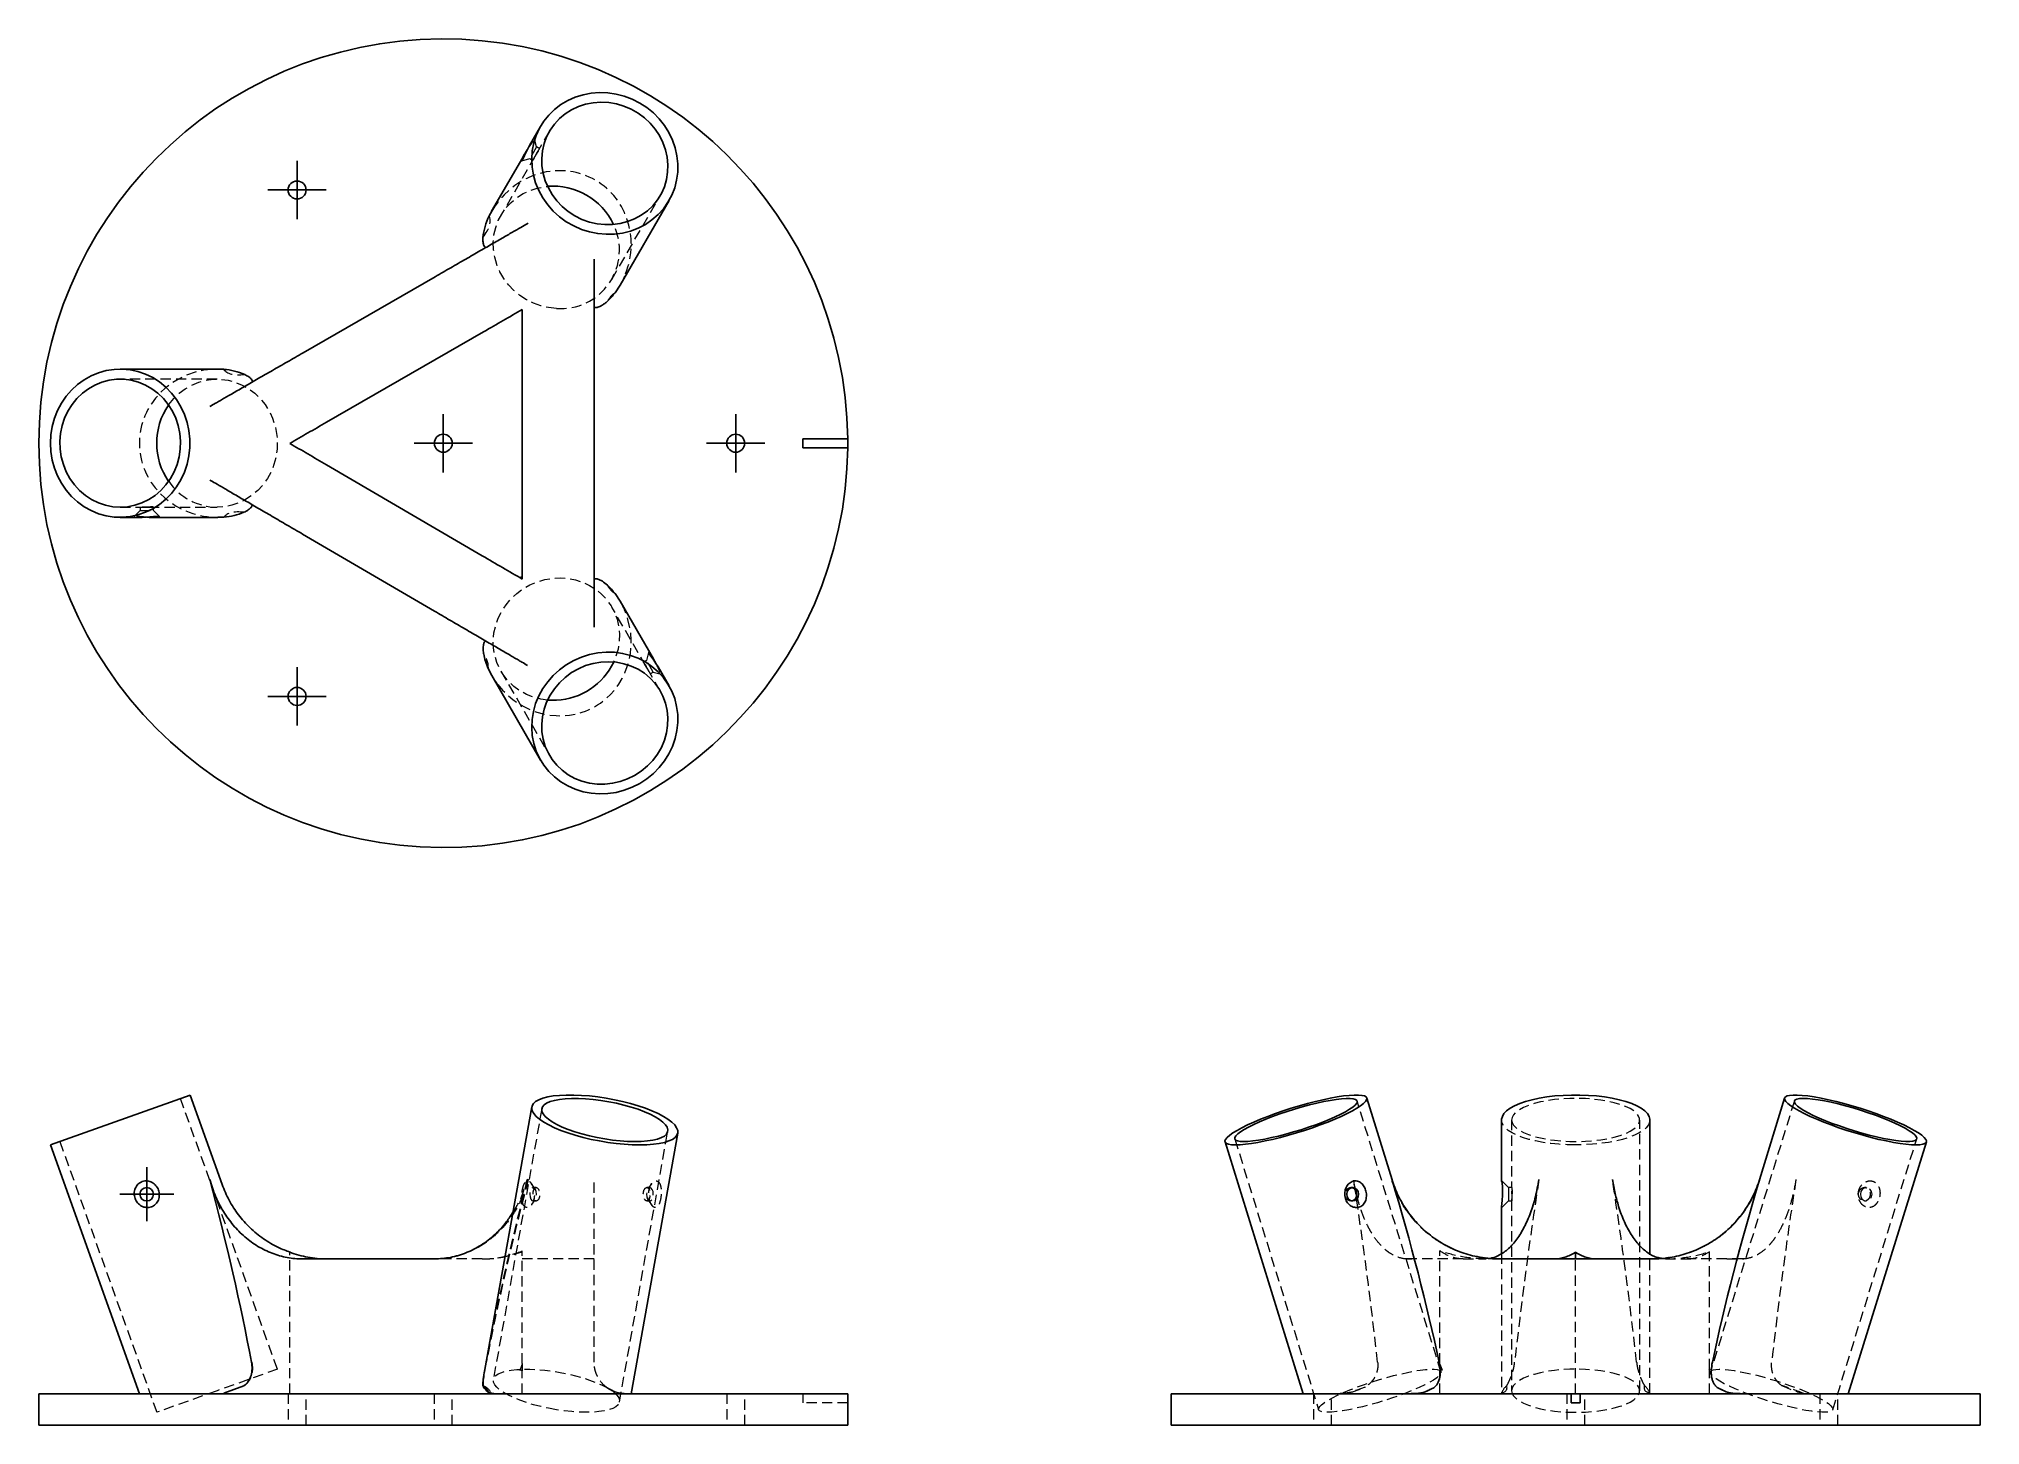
# Model space of a CAD drawing. Header units: millimetres. Extents: x 33 to 273, y 37 to 208.
import ezdxf

# ---------------------------------------------------------------- set-up
doc = ezdxf.new("R2010")
doc.units = ezdxf.units.MM
doc.linetypes.add('HIDDEN', pattern=[1.905, 1.27, -0.635])
doc.layers.add('10', color=7, linetype='Continuous')

# ---------------------------------------------------------------- blocks, each defined once
blk = doc.blocks.new('SW_CENTERMARKSYMBOL_0')
at = {"layer": '10', "color": 0}
for p, q in [((0, 2.5), (0, 3.33)), ((0, 0), (0, 2.5)), ((-2.5, 0), (-3.33, 0)), ((0, 0), (-2.5, 0)), ((0, 0), (0, -2.5)), ((0, 0), (2.5, 0)), ((2.5, 0), (3.33, 0)), ((0, -2.5), (0, -3.33))]:
    blk.add_line(p, q, dxfattribs=at)
blk = doc.blocks.new('SW_CENTERMARKSYMBOL_1')
at = {"layer": '10', "color": 0}
for p, q in [((0, 2.5), (0, 3.61)), ((0, 0), (0, 2.5)), ((-2.5, 0), (-3.61, 0)), ((0, 0), (-2.5, 0)), ((0, 0), (0, -2.5)), ((0, 0), (2.5, 0)), ((2.5, 0), (3.61, 0)), ((0, -2.5), (0, -3.61))]:
    blk.add_line(p, q, dxfattribs=at)
blk = doc.blocks.new('SW_CENTERMARKSYMBOL_2')
at = {"layer": '10', "color": 0}
for p, q in [((0, 2.5), (0, 3.61)), ((0, 0), (0, 2.5)), ((-2.5, 0), (-3.61, 0)), ((0, 0), (-2.5, 0)), ((0, 0), (0, -2.5)), ((0, 0), (2.5, 0)), ((2.5, 0), (3.61, 0)), ((0, -2.5), (0, -3.61))]:
    blk.add_line(p, q, dxfattribs=at)
blk = doc.blocks.new('SW_CENTERMARKSYMBOL_3')
at = {"layer": '10', "color": 0}
for p, q in [((0, 2.5), (0, 3.61)), ((0, 0), (0, 2.5)), ((-2.5, 0), (-3.61, 0)), ((0, 0), (-2.5, 0)), ((0, 0), (0, -2.5)), ((0, 0), (2.5, 0)), ((2.5, 0), (3.61, 0)), ((0, -2.5), (0, -3.61))]:
    blk.add_line(p, q, dxfattribs=at)
blk = doc.blocks.new('SW_CENTERMARKSYMBOL_4')
at = {"layer": '10', "color": 0}
for p, q in [((0, 2.5), (0, 3.61)), ((0, 0), (0, 2.5)), ((-2.5, 0), (-3.61, 0)), ((0, 0), (-2.5, 0)), ((0, 0), (0, -2.5)), ((0, 0), (2.5, 0)), ((2.5, 0), (3.61, 0)), ((0, -2.5), (0, -3.61))]:
    blk.add_line(p, q, dxfattribs=at)

msp = doc.modelspace()

# ---------------------------------------------------------------- linework, layer by layer
at = {"color": 7, "linetype": 'Continuous', "lineweight": 25}
for p, q in [((95.03, 197.17), (93.67, 194.81)), ((93.11, 193.84), (88.98, 186.7)), ((104.87, 177.54), (110.91, 188.01)), ((89.01, 186.68), (88.67, 186.1)), ((82.01, 178.59), (65.66, 169.17)), ((104.24, 176.6), (104.86, 177.55)), ((68.57, 160.59), (87.99, 171.78)), ((92.76, 169.08), (92.76, 146.92)), ((55.15, 167.17), (43.06, 167.17)), ((55.86, 167.14), (55.15, 167.14)), ((101.65, 148.56), (101.65, 167.44)), ((127.44, 157.44), (127.44, 158.56)), ((127.44, 158.56), (133, 158.56)), ((133, 157.44), (127.44, 157.44)), ((87.82, 144.09), (68.56, 155.33)), ((43.06, 148.83), (45.78, 148.83)), ((46.91, 148.83), (55.15, 148.83)), ((55.15, 148.87), (55.88, 148.86)), ((65.61, 146.76), (81.91, 137.24)), ((104.86, 138.45), (104.24, 139.4)), ((108.99, 131.32), (104.87, 138.46)), ((88.55, 130.14), (89, 129.3)), ((110.91, 127.99), (109.55, 130.35)), ((88.99, 129.3), (95.03, 118.83)), ((34.43, 71.24), (51.69, 77.41)), ((55.65, 66.35), (51.69, 77.41)), ((200.29, 66.94), (197.17, 77.04)), ((248.83, 77.04), (245.7, 66.94)), ((93.95, 75.94), (88.14, 43.48)), ((106.23, 40.48), (111.99, 72.71)), ((213.83, 74.32), (213.83, 66.71)), ((232.17, 57.78), (232.17, 74.32)), ((34.43, 71.24), (45.43, 40.48)), ((179.65, 71.61), (189.3, 40.48)), ((256.7, 40.48), (266.35, 71.61)), ((213.83, 63.57), (213.83, 57.81)), ((222.97, 57.14), (222.97, 57.96)), ((65.61, 57.14), (81.91, 57.14)), ((213.56, 57.14), (232.44, 57.14)), ((55.88, 40.56), (58.36, 41.45)), ((33, 40.48), (33, 36.59)), ((33, 40.48), (133, 40.48)), ((133, 39.37), (133, 40.48)), ((133, 36.59), (133, 39.37)), ((133, 39.37), (133, 39.37)), ((173, 40.48), (173, 36.59)), ((173, 40.48), (222.44, 40.48)), ((222.44, 39.37), (222.44, 40.48)), ((222.44, 40.48), (223.56, 40.48)), ((223.56, 39.37), (222.44, 39.37)), ((223.56, 40.48), (273, 40.48)), ((223.56, 40.48), (223.56, 39.37)), ((273, 36.59), (273, 40.48)), ((33, 36.59), (133, 36.59)), ((173, 36.59), (223, 36.59)), ((223, 36.59), (273, 36.59))]:
    msp.add_line(p, q, dxfattribs=at)
at = {"color": 7, "linetype": 'HIDDEN', "lineweight": 18}
for p, q in [((94.53, 194.63), (93.69, 193.19)), ((94.53, 194.63), (94.27, 195.61)), ((94.92, 194.41), (94.53, 194.63)), ((96.11, 196.55), (94.61, 193.94)), ((94.33, 193.46), (90.13, 186.18)), ((92.73, 192.93), (93.69, 193.19)), ((93.69, 193.19), (94.09, 192.96)), ((89.38, 187.32), (89.01, 186.68)), ((103.84, 178.26), (109.83, 188.63)), ((55.04, 165.92), (43.06, 165.92)), ((55.15, 167.14), (54.33, 167.13)), ((43.06, 150.08), (46.07, 150.08)), ((45.51, 149.67), (44.79, 148.95)), ((45.51, 150.12), (45.51, 149.67)), ((45.51, 149.67), (47.18, 149.67)), ((46.62, 150.08), (55.04, 150.08)), ((47.18, 149.67), (47.18, 150.12)), ((47.89, 148.96), (47.18, 149.67)), ((54.27, 148.87), (55.15, 148.87)), ((108.05, 130.45), (103.84, 137.74)), ((108.39, 132.11), (108.13, 131.14)), ((90.13, 129.82), (96.11, 119.45)), ((108.13, 131.14), (107.73, 130.92)), ((108.96, 129.7), (108.13, 131.14)), ((109.83, 127.37), (108.32, 129.97)), ((108.57, 129.47), (108.96, 129.7)), ((108.96, 129.7), (109.94, 129.44)), ((62.49, 43.51), (50.51, 76.99)), ((95.18, 75.72), (89.19, 42.24)), ((206.34, 43.19), (195.97, 76.67)), ((250.03, 76.67), (239.66, 43.19)), ((104.78, 39.45), (110.76, 72.93)), ((215.08, 74.32), (215.08, 65.92)), ((230.92, 40.85), (230.92, 74.32)), ((35.6, 71.66), (47.58, 38.18)), ((180.85, 71.98), (191.22, 38.5)), ((254.78, 38.5), (265.15, 71.98)), ((94.35, 65.82), (93.88, 66.48)), ((94.48, 65.97), (94.11, 65.97)), ((101.65, 44.37), (101.65, 67.04)), ((108.54, 65.97), (108.18, 65.97)), ((108.73, 66.42), (108.3, 65.82)), ((195.42, 65.97), (195.21, 65.97)), ((214.67, 65.97), (213.86, 66.79)), ((214.67, 65.97), (214.67, 65.14)), ((215.09, 65.97), (214.67, 65.97)), ((214.67, 65.14), (214.67, 64.31)), ((258.91, 65.97), (258.7, 65.97)), ((93.93, 63.86), (94.35, 64.46)), ((94.11, 64.31), (94.48, 64.31)), ((108.18, 64.31), (108.54, 64.31)), ((108.3, 64.46), (108.77, 63.8)), ((195.21, 64.31), (195.42, 64.31)), ((213.86, 63.5), (214.67, 64.31)), ((214.67, 64.31), (215.09, 64.31)), ((215.08, 64.37), (215.08, 40.85)), ((258.7, 64.31), (258.91, 64.31)), ((64.03, 40.48), (64.03, 57.96)), ((92.76, 44.21), (92.76, 58.14)), ((206.2, 44.21), (206.2, 58.14)), ((213.83, 57.81), (213.83, 40.52)), ((232.17, 40.52), (232.17, 57.78)), ((239.53, 43.54), (239.53, 58.04)), ((87.82, 57.14), (81.91, 57.14)), ((87.82, 57.14), (87.99, 57.14)), ((101.65, 57.14), (92.76, 57.14)), ((202.12, 57.15), (202.75, 57.14)), ((209.09, 57.14), (202.24, 57.14)), ((209.09, 57.14), (211.92, 57.14)), ((212.56, 57.25), (211.76, 57.14)), ((213.56, 57.14), (211.92, 57.14)), ((222.97, 40.48), (222.97, 57.14)), ((234.08, 57.14), (232.44, 57.14)), ((234.17, 57.14), (233.59, 57.24)), ((234.08, 57.14), (236.78, 57.14)), ((243.59, 57.14), (236.78, 57.14)), ((241.7, 57.14), (243.8, 57.15)), ((62.49, 43.51), (55.04, 40.85)), ((88.14, 43.48), (88.05, 43)), ((88.3, 44.37), (88.14, 43.48)), ((92.76, 43.31), (92.48, 43.41)), ((92.72, 43.41), (92.76, 43.39)), ((92.76, 44.21), (92.76, 43.41)), ((92.76, 43.41), (92.76, 43.31)), ((92.76, 40.48), (92.76, 43.31)), ((206.2, 43.31), (206.36, 43.41)), ((206.53, 43.41), (206.2, 43.31)), ((206.2, 40.48), (206.2, 43.31)), ((239.53, 43.39), (239.47, 43.41)), ((239.5, 43.41), (239.53, 43.39)), ((239.53, 40.48), (239.53, 43.39)), ((55.04, 40.85), (47.58, 38.18)), ((58.45, 41.48), (58.36, 41.45)), ((63.81, 40.48), (63.81, 36.59)), ((66.04, 36.59), (66.04, 40.48)), ((81.89, 40.48), (81.89, 36.59)), ((84.11, 36.59), (84.11, 40.48)), ((88.67, 40.54), (88.55, 40.64)), ((118.04, 40.48), (118.04, 36.59)), ((120.26, 36.59), (120.26, 40.48)), ((127.44, 40.48), (127.44, 39.37)), ((133, 39.37), (127.44, 39.37)), ((190.58, 40.48), (190.58, 36.59)), ((192.81, 36.59), (192.81, 40.48)), ((213.87, 40.52), (213.86, 40.56)), ((221.89, 40.48), (221.89, 36.59)), ((224.11, 36.59), (224.11, 40.48)), ((232.14, 40.55), (232.14, 40.52)), ((253.19, 40.48), (253.19, 36.59)), ((255.42, 36.59), (255.42, 40.48))]:
    msp.add_line(p, q, dxfattribs=at)
at = {"color": 7, "linetype": 'Continuous', "lineweight": 25, "flags": 128}
for points in [[(107.29, 200.06), (106.35, 200.54), (105.38, 200.91), (104.37, 201.17), (103.34, 201.32), (102.31, 201.36), (101.29, 201.28), (100.29, 201.09), (99.32, 200.78), (98.4, 200.37), (97.54, 199.86), (96.75, 199.26), (96.05, 198.57), (95.43, 197.8), (94.91, 196.96), (94.5, 196.06), (94.2, 195.12), (94.01, 194.15), (93.94, 193.16), (93.98, 192.15), (94.14, 191.16), (94.42, 190.18), (94.81, 189.24), (95.31, 188.34), (95.91, 187.49), (96.59, 186.71), (97.36, 186.01), (98.21, 185.39), (99.12, 184.87), (100.07, 184.44), (101.07, 184.13), (102.09, 183.92), (103.12, 183.83), (104.15, 183.85), (105.16, 183.98), (106.14, 184.23), (107.09, 184.59), (107.98, 185.05), (108.8, 185.61), (109.55, 186.26), (110.21, 186.99), (110.78, 187.8), (111.25, 188.66), (111.61, 189.58), (111.85, 190.54), (111.98, 191.53), (112, 192.53), (111.89, 193.52), (111.67, 194.51), (111.34, 195.48), (110.89, 196.4), (110.35, 197.28), (109.7, 198.09), (108.97, 198.83), (108.16, 199.49), (107.29, 200.06)], [(102.97, 185.03), (102.01, 185.13), (101.07, 185.35), (100.15, 185.68), (99.28, 186.11), (98.46, 186.65), (97.71, 187.27), (97.04, 187.97), (96.47, 188.74), (95.99, 189.57), (95.61, 190.45), (95.35, 191.36), (95.2, 192.29), (95.17, 193.22), (95.26, 194.14), (95.46, 195.04), (95.78, 195.9), (96.21, 196.71), (96.74, 197.46), (97.37, 198.14), (98.08, 198.73), (98.86, 199.23), (99.71, 199.62), (100.6, 199.92), (101.54, 200.1), (102.49, 200.16), (103.45, 200.11), (104.4, 199.95), (105.34, 199.68), (106.23, 199.3), (107.08, 198.81), (107.86, 198.23), (108.57, 197.57), (109.2, 196.83), (109.73, 196.03), (110.16, 195.17), (110.48, 194.28), (110.68, 193.36), (110.77, 192.43), (110.74, 191.5), (110.59, 190.59), (110.33, 189.7), (109.96, 188.87), (109.48, 188.08), (108.9, 187.37), (108.23, 186.74), (107.48, 186.19), (106.66, 185.74), (105.79, 185.4), (104.87, 185.16), (103.93, 185.04), (102.97, 185.03)], [(93.67, 194.81), (93.44, 194.38), (93.23, 193.97), (93.04, 193.56), (92.88, 193.21), (92.76, 192.99), (92.71, 192.93), (92.73, 193.06), (92.85, 193.35), (93.04, 193.73), (93.11, 193.84)], [(34.43, 158), (34.48, 156.96), (34.65, 155.92), (34.93, 154.92), (35.31, 153.96), (35.8, 153.04), (36.38, 152.2), (37.04, 151.43), (37.79, 150.74), (38.6, 150.15), (39.47, 149.66), (40.39, 149.28), (41.34, 149.02), (42.32, 148.87), (43.31, 148.84), (44.29, 148.93), (45.25, 149.13), (46.19, 149.46), (47.09, 149.89), (47.93, 150.43), (48.71, 151.07), (49.42, 151.8), (50.04, 152.61), (50.57, 153.49), (51.01, 154.43), (51.34, 155.42), (51.56, 156.44), (51.68, 157.48), (51.68, 158.52), (51.56, 159.56), (51.34, 160.58), (51.01, 161.57), (50.57, 162.51), (50.04, 163.39), (49.42, 164.2), (48.71, 164.93), (47.93, 165.57), (47.09, 166.11), (46.19, 166.54), (45.25, 166.87), (44.29, 167.07), (43.31, 167.16), (42.32, 167.13), (41.34, 166.98), (40.39, 166.72), (39.47, 166.34), (38.6, 165.85), (37.79, 165.26), (37.04, 164.57), (36.38, 163.8), (35.8, 162.96), (35.31, 162.04), (34.93, 161.08), (34.65, 160.08), (34.48, 159.04), (34.43, 158)], [(43.06, 150.08), (42.14, 150.14), (41.24, 150.32), (40.37, 150.62), (39.53, 151.03), (38.75, 151.54), (38.04, 152.15), (37.4, 152.85), (36.85, 153.63), (36.39, 154.47), (36.03, 155.37), (35.78, 156.31), (35.64, 157.27), (35.61, 158.24), (35.69, 159.21), (35.89, 160.17), (36.19, 161.09), (36.6, 161.96), (37.11, 162.77), (37.71, 163.51), (38.39, 164.17), (39.13, 164.73), (39.94, 165.19), (40.8, 165.54), (41.69, 165.78), (42.6, 165.9), (43.52, 165.9), (44.43, 165.78), (45.32, 165.54), (46.17, 165.19), (46.98, 164.73), (47.73, 164.17), (48.41, 163.51), (49.01, 162.77), (49.51, 161.96), (49.92, 161.09), (50.23, 160.17), (50.42, 159.21), (50.51, 158.24), (50.48, 157.27), (50.34, 156.31), (50.09, 155.37), (49.73, 154.47), (49.27, 153.63), (48.72, 152.85), (48.08, 152.15), (47.37, 151.54), (46.59, 151.03), (45.75, 150.62), (44.88, 150.32), (43.97, 150.14), (43.06, 150.08)], [(45.78, 148.83), (46.27, 148.85), (46.74, 148.88), (47.18, 148.92), (47.56, 148.95), (47.82, 148.96), (47.89, 148.94), (47.77, 148.9), (47.46, 148.86), (47.04, 148.83), (46.91, 148.83)], [(107.29, 115.94), (108.16, 116.51), (108.97, 117.17), (109.7, 117.91), (110.35, 118.72), (110.89, 119.6), (111.34, 120.52), (111.67, 121.49), (111.89, 122.48), (112, 123.47), (111.98, 124.47), (111.85, 125.46), (111.61, 126.42), (111.25, 127.34), (110.78, 128.2), (110.21, 129.01), (109.55, 129.74), (108.8, 130.39), (107.98, 130.95), (107.09, 131.41), (106.14, 131.77), (105.16, 132.02), (104.15, 132.15), (103.12, 132.17), (102.09, 132.08), (101.07, 131.87), (100.07, 131.56), (99.12, 131.13), (98.21, 130.61), (97.36, 129.99), (96.59, 129.29), (95.91, 128.51), (95.31, 127.66), (94.81, 126.76), (94.42, 125.82), (94.14, 124.84), (93.98, 123.85), (93.94, 122.84), (94.01, 121.85), (94.2, 120.88), (94.5, 119.94), (94.91, 119.04), (95.43, 118.2), (96.05, 117.43), (96.75, 116.74), (97.54, 116.14), (98.4, 115.63), (99.32, 115.22), (100.29, 114.91), (101.29, 114.72), (102.31, 114.64), (103.34, 114.68), (104.37, 114.83), (105.38, 115.09), (106.35, 115.46), (107.29, 115.94)], [(109.55, 130.35), (109.29, 130.77), (109.03, 131.16), (108.77, 131.52), (108.55, 131.83), (108.42, 132.05), (108.4, 132.13), (108.5, 132.04), (108.69, 131.8), (108.92, 131.44), (108.99, 131.32)], [(102.97, 115.85), (102.01, 115.86), (101.07, 115.98), (100.15, 116.22), (99.28, 116.56), (98.46, 117.01), (97.71, 117.56), (97.04, 118.19), (96.47, 118.9), (95.99, 119.69), (95.61, 120.52), (95.35, 121.41), (95.2, 122.32), (95.17, 123.25), (95.26, 124.18), (95.46, 125.1), (95.78, 125.99), (96.21, 126.85), (96.74, 127.65), (97.37, 128.39), (98.08, 129.05), (98.86, 129.63), (99.71, 130.11), (100.6, 130.5), (101.54, 130.77), (102.49, 130.93), (103.45, 130.98), (104.4, 130.92), (105.34, 130.74), (106.23, 130.44), (107.08, 130.05), (107.86, 129.55), (108.57, 128.96), (109.2, 128.28), (109.73, 127.53), (110.16, 126.72), (110.48, 125.86), (110.68, 124.96), (110.77, 124.04), (110.74, 123.11), (110.59, 122.18), (110.33, 121.27), (109.96, 120.39), (109.48, 119.56), (108.9, 118.79), (108.23, 118.09), (107.48, 117.47), (106.66, 116.93), (105.79, 116.5), (104.87, 116.17), (103.93, 115.95), (102.97, 115.85)], [(96.98, 126.22), (96.02, 126.23), (95.89, 126.24)], [(107.29, 71.24), (108.16, 71.26), (108.97, 71.32), (109.7, 71.42), (110.35, 71.55), (110.89, 71.73), (111.34, 71.93), (111.67, 72.17), (111.89, 72.44), (112, 72.73), (111.98, 73.04), (111.85, 73.37), (111.61, 73.71), (111.25, 74.06), (110.78, 74.41), (110.21, 74.76), (109.55, 75.11), (108.8, 75.44), (107.98, 75.77), (107.09, 76.07), (106.14, 76.35), (105.16, 76.6), (104.15, 76.82), (103.12, 77.01), (102.09, 77.17), (101.07, 77.29), (100.07, 77.37), (99.12, 77.41), (98.21, 77.41), (97.36, 77.37), (96.59, 77.29), (95.91, 77.17), (95.31, 77.01), (94.81, 76.82), (94.42, 76.6), (94.14, 76.35), (93.98, 76.07), (93.94, 75.77), (94.01, 75.44), (94.2, 75.11), (94.5, 74.76), (94.91, 74.41), (95.43, 74.06), (96.05, 73.71), (96.75, 73.37), (97.54, 73.04), (98.4, 72.73), (99.32, 72.44), (100.29, 72.17), (101.29, 71.93), (102.31, 71.73), (103.34, 71.55), (104.37, 71.42), (105.38, 71.32), (106.35, 71.26), (107.29, 71.24)], [(102.97, 71.98), (102.01, 72.16), (101.07, 72.36), (100.15, 72.6), (99.28, 72.86), (98.46, 73.15), (97.71, 73.45), (97.04, 73.77), (96.47, 74.09), (95.99, 74.42), (95.61, 74.75), (95.35, 75.07), (95.2, 75.38), (95.17, 75.67), (95.26, 75.94), (95.46, 76.19), (95.78, 76.41), (96.21, 76.6), (96.74, 76.75), (97.37, 76.87), (98.08, 76.95), (98.86, 76.99), (99.71, 76.99), (100.6, 76.94), (101.54, 76.86), (102.49, 76.74), (103.45, 76.58), (104.4, 76.39), (105.34, 76.17), (106.23, 75.92), (107.08, 75.65), (107.86, 75.35), (108.57, 75.04), (109.2, 74.72), (109.73, 74.39), (110.16, 74.07), (110.48, 73.74), (110.68, 73.43), (110.77, 73.12), (110.74, 72.84), (110.59, 72.58), (110.33, 72.34), (109.96, 72.14), (109.48, 71.97), (108.9, 71.83), (108.23, 71.74), (107.48, 71.68), (106.66, 71.66), (105.79, 71.68), (104.87, 71.74), (103.93, 71.84), (102.97, 71.98)], [(180.94, 71.24), (181.51, 71.26), (182.17, 71.32), (182.91, 71.42), (183.72, 71.55), (184.6, 71.73), (185.52, 71.93), (186.49, 72.17), (187.48, 72.44), (188.47, 72.73), (189.47, 73.04), (190.46, 73.37), (191.42, 73.71), (192.34, 74.06), (193.2, 74.41), (194.01, 74.76), (194.74, 75.11), (195.39, 75.44), (195.95, 75.77), (196.41, 76.07), (196.77, 76.35), (197.02, 76.6), (197.15, 76.82), (197.17, 77.01), (197.08, 77.17), (196.87, 77.29), (196.56, 77.37), (196.13, 77.41), (195.61, 77.41), (194.99, 77.37), (194.29, 77.29), (193.51, 77.17), (192.66, 77.01), (191.76, 76.82), (190.82, 76.6), (189.84, 76.35), (188.85, 76.07), (187.84, 75.77), (186.85, 75.44), (185.88, 75.11), (184.94, 74.76), (184.04, 74.41), (183.2, 74.06), (182.43, 73.71), (181.74, 73.37), (181.14, 73.04), (180.63, 72.73), (180.22, 72.44), (179.91, 72.17), (179.72, 71.93), (179.64, 71.73), (179.68, 71.55), (179.83, 71.42), (180.09, 71.32), (180.46, 71.26), (180.94, 71.24)], [(180.85, 71.98), (180.86, 72.16), (180.98, 72.36), (181.22, 72.6), (181.56, 72.86), (182.01, 73.15), (182.56, 73.45), (183.19, 73.77), (183.9, 74.09), (184.69, 74.42), (185.52, 74.75), (186.41, 75.07), (187.32, 75.38), (188.25, 75.67), (189.18, 75.94), (190.1, 76.19), (190.99, 76.41), (191.85, 76.6), (192.65, 76.75), (193.39, 76.87), (194.05, 76.95), (194.63, 76.99), (195.11, 76.99), (195.5, 76.94), (195.77, 76.86), (195.93, 76.74), (195.98, 76.58), (195.92, 76.39), (195.74, 76.17), (195.44, 75.92), (195.05, 75.65), (194.55, 75.35), (193.96, 75.04), (193.28, 74.72), (192.53, 74.39), (191.72, 74.07), (190.86, 73.74), (189.96, 73.43), (189.04, 73.12), (188.11, 72.84), (187.18, 72.58), (186.27, 72.34), (185.39, 72.14), (184.56, 71.97), (183.79, 71.83), (183.09, 71.74), (182.47, 71.68), (181.93, 71.66), (181.5, 71.68), (181.17, 71.74), (180.95, 71.84), (180.85, 71.98)], [(213.83, 74.32), (213.84, 74.41), (213.93, 74.76), (214.13, 75.11), (214.46, 75.44), (214.89, 75.77), (215.43, 76.07), (216.07, 76.35), (216.8, 76.6), (217.61, 76.82), (218.49, 77.01), (219.43, 77.17), (220.42, 77.29), (221.44, 77.37), (222.48, 77.41), (223.52, 77.41), (224.56, 77.37), (225.58, 77.29), (226.57, 77.17), (227.51, 77.01), (228.39, 76.82), (229.2, 76.6), (229.93, 76.35), (230.57, 76.07), (231.11, 75.77), (231.54, 75.44), (231.87, 75.11), (232.07, 74.76), (232.16, 74.41), (232.17, 74.32)], [(265.06, 71.24), (265.54, 71.26), (265.91, 71.32), (266.17, 71.42), (266.32, 71.55), (266.36, 71.73), (266.28, 71.93), (266.09, 72.17), (265.78, 72.44), (265.37, 72.73), (264.86, 73.04), (264.26, 73.37), (263.57, 73.71), (262.8, 74.06), (261.96, 74.41), (261.06, 74.76), (260.12, 75.11), (259.15, 75.44), (258.16, 75.77), (257.15, 76.07), (256.16, 76.35), (255.18, 76.6), (254.24, 76.82), (253.34, 77.01), (252.49, 77.17), (251.71, 77.29), (251.01, 77.37), (250.39, 77.41), (249.87, 77.41), (249.44, 77.37), (249.13, 77.29), (248.92, 77.17), (248.83, 77.01), (248.85, 76.82), (248.98, 76.6), (249.23, 76.35), (249.59, 76.07), (250.05, 75.77), (250.61, 75.44), (251.26, 75.11), (251.99, 74.76), (252.8, 74.41), (253.66, 74.06), (254.58, 73.71), (255.54, 73.37), (256.53, 73.04), (257.53, 72.73), (258.52, 72.44), (259.51, 72.17), (260.48, 71.93), (261.4, 71.73), (262.28, 71.55), (263.09, 71.42), (263.83, 71.32), (264.49, 71.26), (265.06, 71.24)], [(250.03, 76.67), (250.13, 76.81), (250.35, 76.91), (250.68, 76.97), (251.11, 76.99), (251.65, 76.97), (252.27, 76.91), (252.97, 76.82), (253.74, 76.68), (254.57, 76.51), (255.45, 76.3), (256.36, 76.07), (257.29, 75.81), (258.22, 75.53), (259.14, 75.22), (260.04, 74.91), (260.9, 74.58), (261.71, 74.26), (262.46, 73.93), (263.14, 73.61), (263.73, 73.3), (264.23, 73), (264.62, 72.73), (264.92, 72.48), (265.1, 72.26), (265.16, 72.06), (265.11, 71.91), (264.95, 71.79), (264.68, 71.71), (264.3, 71.66), (263.81, 71.66), (263.23, 71.7), (262.57, 71.78), (261.83, 71.9), (261.03, 72.05), (260.17, 72.24), (259.28, 72.46), (258.36, 72.71), (257.43, 72.98), (256.5, 73.27), (255.59, 73.58), (254.7, 73.9), (253.87, 74.23), (253.08, 74.56), (252.37, 74.88), (251.74, 75.2), (251.19, 75.5), (250.74, 75.79), (250.4, 76.05), (250.16, 76.29), (250.04, 76.49), (250.03, 76.67)], [(196.14, 65.14), (196.09, 64.82), (195.93, 64.55), (195.7, 64.37), (195.42, 64.31), (195.15, 64.37), (194.91, 64.55), (194.76, 64.82), (194.7, 65.14), (194.76, 65.46), (194.91, 65.73), (195.15, 65.91), (195.42, 65.97), (195.7, 65.91), (195.93, 65.73), (196.09, 65.46), (196.14, 65.14)], [(213.83, 66.71), (213.85, 66.79), (213.88, 66.72), (213.92, 66.48), (213.95, 66.1), (213.96, 65.58), (213.94, 64.99), (213.9, 64.41), (213.86, 63.94), (213.83, 63.63), (213.83, 63.57)]]:
    msp.add_lwpolyline(points, dxfattribs=at)
at = {"color": 7, "linetype": 'HIDDEN', "lineweight": 18, "flags": 128}
for points in [[(96.98, 174.66), (96.02, 174.76), (95.08, 174.98), (94.16, 175.31), (93.29, 175.74), (92.47, 176.27), (91.73, 176.9), (91.06, 177.6), (90.48, 178.37), (90, 179.2), (89.62, 180.08), (89.36, 180.99), (89.21, 181.91), (89.18, 182.85), (89.27, 183.77), (89.48, 184.67), (89.8, 185.53), (90.22, 186.34), (90.76, 187.09), (91.38, 187.77), (92.09, 188.36), (92.87, 188.86), (93.72, 189.25), (94.62, 189.54), (95.55, 189.72), (95.89, 189.76)], [(49.05, 162.71), (49.09, 162.77), (49.68, 163.51), (50.36, 164.17), (51.11, 164.73), (51.92, 165.19), (52.78, 165.54), (53.67, 165.78), (54.58, 165.9), (55.49, 165.9), (56.4, 165.78), (57.29, 165.54), (58.15, 165.19), (58.96, 164.73), (59.71, 164.17), (60.39, 163.51), (60.98, 162.77), (61.49, 161.96), (61.9, 161.09), (62.2, 160.17), (62.4, 159.21), (62.49, 158.24), (62.46, 157.27), (62.32, 156.31), (62.07, 155.37), (61.71, 154.47), (61.25, 153.63), (60.7, 152.85), (60.06, 152.15), (59.34, 151.54), (58.56, 151.03), (57.73, 150.62), (56.85, 150.32), (55.95, 150.14), (55.04, 150.08), (55.04, 150.08)], [(95.89, 126.24), (95.08, 126.35), (94.16, 126.59), (93.29, 126.93), (92.47, 127.38), (91.73, 127.93), (91.06, 128.56), (90.48, 129.28), (90, 130.06), (89.62, 130.9), (89.36, 131.78), (89.21, 132.69), (89.18, 133.62), (89.27, 134.55), (89.48, 135.47), (89.8, 136.37), (90.22, 137.22), (90.76, 138.02), (91.38, 138.76), (92.09, 139.43), (92.87, 140), (93.72, 140.49), (94.62, 140.87), (95.55, 141.14), (96.5, 141.31), (97.46, 141.35), (98.42, 141.29), (99.35, 141.11), (100.24, 140.82), (101.09, 140.42), (101.87, 139.92), (102.58, 139.33), (103.21, 138.65), (103.74, 137.9), (104.17, 137.09), (104.49, 136.23), (104.69, 135.33), (104.78, 134.41), (104.75, 133.48), (104.61, 132.55), (104.34, 131.64), (104.06, 130.95)], [(107.77, 130.88), (107.85, 130.77), (107.96, 130.6), (108.09, 130.38), (108.22, 130.13), (108.34, 129.89), (108.45, 129.69), (108.52, 129.54), (108.56, 129.48), (108.57, 129.47), (108.55, 129.52), (108.5, 129.64), (108.4, 129.83), (108.27, 130.05), (108.13, 130.29), (107.98, 130.52), (107.86, 130.71), (107.77, 130.84), (107.75, 130.87), (107.75, 130.87)], [(215.08, 74.32), (215.14, 74), (215.32, 73.67), (215.62, 73.36), (216.03, 73.06), (216.54, 72.78), (217.15, 72.53), (217.85, 72.3), (218.63, 72.1), (219.47, 71.94), (220.37, 71.81), (221.31, 71.72), (222.27, 71.67), (223.24, 71.66), (224.21, 71.69), (225.17, 71.76), (226.09, 71.87), (226.96, 72.02), (227.77, 72.2), (228.51, 72.41), (229.17, 72.65), (229.73, 72.92), (230.19, 73.21), (230.54, 73.52), (230.78, 73.83), (230.9, 74.16), (230.9, 74.49), (230.78, 74.81), (230.54, 75.13), (230.19, 75.44), (229.73, 75.73), (229.17, 76), (228.51, 76.24), (227.77, 76.45), (226.96, 76.63), (226.09, 76.78), (225.17, 76.89), (224.21, 76.96), (223.24, 76.99), (222.27, 76.98), (221.31, 76.93), (220.37, 76.84), (219.47, 76.71), (218.63, 76.55), (217.85, 76.35), (217.15, 76.12), (216.54, 75.87), (216.03, 75.59), (215.62, 75.29), (215.32, 74.98), (215.14, 74.65), (215.08, 74.32)], [(223, 71.24), (221.96, 71.26), (220.92, 71.32), (219.92, 71.42), (218.96, 71.55), (218.04, 71.73), (217.2, 71.93), (216.43, 72.17), (215.74, 72.44), (215.15, 72.73), (214.66, 73.04), (214.28, 73.37), (214.02, 73.71), (213.87, 74.06), (213.83, 74.32)], [(232.17, 74.32), (232.13, 74.06), (231.98, 73.71), (231.72, 73.37), (231.34, 73.04), (230.85, 72.73), (230.26, 72.44), (229.57, 72.17), (228.8, 71.93), (227.96, 71.73), (227.04, 71.55), (226.08, 71.42), (225.08, 71.32), (224.04, 71.26), (223, 71.24)], [(93.69, 65.14), (93.73, 64.82), (93.82, 64.55), (93.95, 64.37), (94.11, 64.31), (94.27, 64.37), (94.41, 64.55), (94.5, 64.82), (94.53, 65.14), (94.5, 65.46), (94.41, 65.73), (94.27, 65.91), (94.11, 65.97), (93.95, 65.91), (93.82, 65.73), (93.73, 65.46), (93.69, 65.14)], [(108.13, 65.14), (108.16, 64.82), (108.25, 64.55), (108.39, 64.37), (108.54, 64.31), (108.7, 64.37), (108.84, 64.55), (108.93, 64.82), (108.96, 65.14), (108.93, 65.46), (108.84, 65.73), (108.7, 65.91), (108.54, 65.97), (108.39, 65.91), (108.25, 65.73), (108.16, 65.46), (108.13, 65.14)], [(258.19, 65.14), (258.24, 64.82), (258.4, 64.55), (258.64, 64.37), (258.91, 64.31), (259.19, 64.37), (259.42, 64.55), (259.58, 64.82), (259.63, 65.14), (259.58, 65.46), (259.42, 65.73), (259.19, 65.91), (258.91, 65.97), (258.64, 65.91), (258.4, 65.73), (258.24, 65.46), (258.19, 65.14)], [(96.98, 38.5), (96.02, 38.68), (95.08, 38.89), (94.16, 39.12), (93.29, 39.39), (92.47, 39.67), (91.73, 39.97), (91.06, 40.29), (90.48, 40.61), (90, 40.94), (89.62, 41.27), (89.36, 41.59), (89.21, 41.9), (89.18, 42.19), (89.27, 42.46), (89.48, 42.71), (89.8, 42.93), (90.22, 43.12), (90.76, 43.28), (91.38, 43.39), (92.09, 43.47), (92.87, 43.51), (93.72, 43.51), (94.62, 43.47), (95.55, 43.38), (96.5, 43.26), (97.46, 43.11), (98.42, 42.92), (99.35, 42.69), (100.24, 42.44), (101.09, 42.17), (101.87, 41.87), (102.58, 41.56), (103.21, 41.24), (103.74, 40.92), (104.17, 40.59), (104.49, 40.26), (104.69, 39.95), (104.78, 39.65), (104.75, 39.36), (104.61, 39.1), (104.34, 38.87), (103.97, 38.66), (103.49, 38.49), (102.91, 38.36), (102.24, 38.26), (101.49, 38.2), (100.67, 38.18), (99.8, 38.2), (98.89, 38.26), (97.94, 38.37), (96.98, 38.5)], [(191.22, 38.5), (191.23, 38.68), (191.35, 38.89), (191.59, 39.12), (191.93, 39.39), (192.38, 39.67), (192.93, 39.97), (193.56, 40.29), (194.28, 40.61), (195.06, 40.94), (195.9, 41.27), (196.78, 41.59), (197.69, 41.9), (198.62, 42.19), (199.55, 42.46), (200.47, 42.71), (201.37, 42.93), (202.22, 43.12), (203.02, 43.28), (203.76, 43.39), (204.43, 43.47), (205, 43.51), (205.49, 43.51), (205.87, 43.47), (206.14, 43.38), (206.31, 43.26), (206.35, 43.11), (206.29, 42.92), (206.11, 42.69), (205.82, 42.44), (205.42, 42.17), (204.92, 41.87), (204.33, 41.56), (203.65, 41.24), (202.9, 40.92), (202.09, 40.59), (201.23, 40.26), (200.33, 39.95), (199.41, 39.65), (198.48, 39.36), (197.55, 39.1), (196.64, 38.87), (195.76, 38.66), (194.93, 38.49), (194.16, 38.36), (193.46, 38.26), (192.84, 38.2), (192.31, 38.18), (191.87, 38.2), (191.54, 38.26), (191.33, 38.37), (191.22, 38.5)], [(215.08, 40.85), (215.14, 40.52), (215.32, 40.2), (215.62, 39.88), (216.03, 39.59), (216.54, 39.31), (217.15, 39.05), (217.85, 38.82), (218.63, 38.62), (219.47, 38.46), (220.37, 38.33), (221.31, 38.24), (222.27, 38.19), (223.24, 38.18), (224.21, 38.21), (225.17, 38.28), (226.09, 38.39), (226.96, 38.54), (227.77, 38.72), (228.51, 38.93), (229.17, 39.18), (229.73, 39.44), (230.19, 39.73), (230.54, 40.04), (230.78, 40.36), (230.9, 40.68), (230.9, 41.01), (230.78, 41.34), (230.54, 41.66), (230.19, 41.96), (229.73, 42.25), (229.17, 42.52), (228.51, 42.76), (227.77, 42.97), (226.96, 43.16), (226.09, 43.3), (225.17, 43.41), (224.21, 43.48), (223.24, 43.51), (222.27, 43.5), (221.31, 43.45), (220.37, 43.36), (219.47, 43.23), (218.63, 43.07), (217.85, 42.87), (217.15, 42.64), (216.54, 42.39), (216.03, 42.11), (215.62, 41.81), (215.32, 41.5), (215.14, 41.17), (215.08, 40.85)], [(239.66, 43.19), (239.76, 43.33), (239.98, 43.43), (240.31, 43.49), (240.74, 43.51), (241.27, 43.49), (241.9, 43.44), (242.6, 43.34), (243.37, 43.2), (244.2, 43.03), (245.08, 42.83), (245.99, 42.59), (246.91, 42.33), (247.85, 42.05), (248.77, 41.75), (249.67, 41.43), (250.53, 41.11), (251.34, 40.78), (252.09, 40.45), (252.77, 40.13), (253.36, 39.82), (253.86, 39.53), (254.25, 39.25), (254.54, 39), (254.72, 38.78), (254.79, 38.59), (254.74, 38.43), (254.58, 38.31), (254.3, 38.23), (253.92, 38.19), (253.44, 38.18), (252.86, 38.22), (252.2, 38.3), (251.46, 38.42), (250.66, 38.57), (249.8, 38.76), (248.91, 38.98), (247.99, 39.23), (247.06, 39.5), (246.13, 39.79), (245.22, 40.1), (244.33, 40.42), (243.49, 40.75), (242.71, 41.08), (242, 41.4), (241.36, 41.72), (240.82, 42.02), (240.37, 42.31), (240.02, 42.57), (239.79, 42.81), (239.67, 43.02), (239.66, 43.19)], [(87.99, 41.3), (87.95, 41.39), (87.9, 41.5)]]:
    msp.add_lwpolyline(points, dxfattribs=at)
at = {"color": 7, "linetype": 'Continuous', "lineweight": 25}
for centre, radius in [((64.93, 189.31), 1.11), ((83, 158), 1.11), ((119.15, 158), 1.11), ((64.93, 126.69), 1.11), ((46.34, 65.14), 0.833)]:
    msp.add_circle(centre, radius, dxfattribs=at)
for centre, radius, start, end in [((83, 158), 50, 0.6366, 359.3634), ((96.56, 181.49), 8.3, 25.3692, 94.6308), ((96.07, 182.54), 8.22, 154.3145, 173.7453), ((97.74, 181.58), 8.19, 312.7005, 322.5692), ((55.21, 158.95), 8.21, 66.7642, 85.4917), ((55.87, 158), 8.3, 145.3712, 214.6288), ((83, 158), 50, 359.3634, 0.6366), ((55.21, 157.04), 8.21, 274.6834, 292.5788), ((97.44, 132.99), 9.74, 118.7148, 120.6304), ((97.74, 134.42), 8.19, 37.4308, 47.2995), ((96.06, 133.45), 8.2, 190.4739, 203.7964), ((96.56, 134.51), 8.31, 272.9424, 334.6104), ((90.17, 42.57), 2.52, 210.2508, 230.1302), ((194.27, 63.48), 24.93, 293.988, 296.6351), ((251.73, 63.48), 24.93, 243.3649, 246.012)]:
    msp.add_arc(centre, radius, start, end, dxfattribs=at)
at = {"color": 7, "linetype": 'HIDDEN', "lineweight": 18}
for centre, radius, start, end in [((97.53, 181.89), 7.25, 265.6552, 25.8288), ((55.11, 157.42), 7.33, 214.2825, 269.4459), ((92.57, 22.8), 20.61, 89.4721, 90.2583), ((206.42, 36.81), 6.6, 89.0642, 90.4626), ((239.58, 37.28), 6.13, 90.7079, 90.9562), ((98.46, 30.72), 11.53, 59.9321, 65.2478), ((105.54, 44.37), 3.89, 234.6843, 250.4955), ((212.53, -4.17), 48.06, 108.8966, 111.2036), ((215.52, 40.08), 1.73, 127.7728, 163.963), ((230.45, 40.07), 1.75, 15.8602, 53.3765), ((233.26, -4.7), 48.63, 68.4805, 71.8201)]:
    msp.add_arc(centre, radius, start, end, dxfattribs=at)
for centre, major_axis, ratio, start_param, end_param in [((96.92, 182.1), (4.87, 8.43), 0.941564, 4.875962, 7.776675), ((77.26, 180.34), (11.43, 5.72), 0.299061, 5.734538, 6.296251), ((105.54, 164.02), (-0.75, 12.75), 0.299259, 0.145765, 0.421722), ((55.17, 158), (-9.74, 0), 0.941564, 4.798943, 7.762128), ((66.52, 174.16), (10.67, 7.01), 0.299458, 3.14277, 3.681595), ((66.52, 141.72), (10.66, -7.1), 0.298265, 2.615428, 3.130536), ((105.54, 151.98), (0.75, 12.75), 0.299259, 2.719871, 2.995828), ((96.92, 133.9), (4.87, -8.43), 0.941564, 4.854628, 7.690409), ((77.09, 135.56), (11.35, -5.76), 0.300247, 0.095372, 0.469942), ((46.26, 65.37), (-13.89, 52.1), 0.148923, 4.258217, 4.70345), ((101.63, 66.83), (13.97, 52.44), 0.147518, 1.606468, 2.052468), ((101.31, 65.02), (13.83, 51.94), 0.149413, 1.573353, 2.019311), ((190.73, 66.83), (-8.04, 52.48), 0.089988, 4.256205, 4.702205), ((223, 65.12), (7.86, 51.64), 0.091427, 1.548865, 1.998244), ((223, 65.37), (-7.88, 52.14), 0.08971, 4.28434, 4.729573), ((254.71, 65.02), (7.85, 51.97), 0.089996, 1.547172, 1.99313), ((92.67, 16.72), (13.97, 52.44), 0.147518, 1.058911, 1.076624), ((92.43, 15.41), (13.83, 51.94), 0.149413, 1.038662, 1.041699), ((206.26, 16.72), (-8.04, 52.48), 0.089988, 5.232049, 5.249762), ((206.09, 17.26), (16.11, -51.99), 0.168418, 2.044899, 2.062694), ((239.91, 17.26), (-16.11, -51.99), 0.168418, 4.235324, 4.238287), ((239.34, 15.41), (7.85, 51.97), 0.089996, 1.012481, 1.015518), ((77.26, 44.37), (11.55, -3.7), 0.102838, 6.154641, 6.716354), ((77.09, 44.37), (11.48, -3.7), 0.103676, 6.260738, 6.635308), ((200.56, 44.37), (6.67, 3.76), 0.148412, 3.687654, 4.062224), ((216.98, 44.37), (12.75, 3.84), 0.049248, 2.687394, 2.963351), ((206.72, 44.37), (7.74, -3.39), 0.245352, 5.980437, 6.495545), ((239.16, 44.37), (7.66, 3.39), 0.248841, 2.919349, 3.458174), ((229.02, 44.37), (12.75, -3.84), 0.049248, 0.178241, 0.454199), ((245.34, 44.37), (6.64, -3.76), 0.15021, 5.280398, 5.842111)]:
    msp.add_ellipse(centre, major_axis=major_axis, ratio=ratio, start_param=start_param, end_param=end_param, dxfattribs=at)
at = {"color": 7, "linetype": 'Continuous', "lineweight": 25}
for centre, major_axis, ratio, start_param, end_param in [((46.35, 65.12), (-13.66, 51.61), 0.149952, 4.259168, 4.708548), ((190.69, 66.96), (16.11, -51.99), 0.168418, 1.069819, 1.520277), ((255.31, 66.96), (-16.11, -51.99), 0.168418, 4.762909, 5.213367)]:
    msp.add_ellipse(centre, major_axis=major_axis, ratio=ratio, start_param=start_param, end_param=end_param, dxfattribs=at)
at = {"color": 7, "linetype": 'HIDDEN', "lineweight": 18}
for points, knots in [([(93.4, 194.32), (93.48, 194.43), (93.65, 194.68), (93.9, 195.03), (94.12, 195.35), (94.25, 195.55), (94.28, 195.63), (94.22, 195.6), (94.04, 195.4), (93.84, 195.11), (93.71, 194.89), (93.67, 194.81)], [0, 0, 0, 0, 0.0897896, 0.2027675, 0.3250792, 0.4550335, 0.5547338, 0.684962, 0.8147125, 0.9355709, 1, 1, 1, 1]), ([(94.12, 193), (94.1, 192.97), (94.09, 192.96), (94.09, 192.97), (94.1, 193), (94.13, 193.08), (94.16, 193.14), (94.23, 193.29), (94.28, 193.37), (94.38, 193.55), (94.44, 193.64), (94.56, 193.83), (94.61, 193.92), (94.72, 194.08), (94.77, 194.16), (94.85, 194.28), (94.88, 194.33), (94.92, 194.39), (94.93, 194.41), (94.91, 194.4), (94.9, 194.38), (94.84, 194.31), (94.8, 194.25), (94.71, 194.12), (94.66, 194.04), (94.56, 193.86), (94.51, 193.76), (94.41, 193.57), (94.36, 193.47), (94.22, 193.21), (94.15, 193.07), (94.12, 193)], [0, 0, 0, 0, 0.0625, 0.0625, 0.125, 0.125, 0.1875, 0.1875, 0.25, 0.25, 0.3125, 0.3125, 0.375, 0.375, 0.4375, 0.4375, 0.5, 0.5, 0.5625, 0.5625, 0.625, 0.625, 0.6875, 0.6875, 0.75, 0.75, 0.8125, 0.8125, 0.875, 0.875, 1, 1, 1, 1]), ([(104.86, 177.55), (104.89, 177.6), (105.18, 178.03), (105.37, 178.52), (105.54, 178.95)], [0, 0, 0, 0, 0.121413, 1, 1, 1, 1]), ([(46.34, 148.85), (46.21, 148.86), (45.91, 148.88), (45.48, 148.92), (45.09, 148.96), (44.86, 148.97), (44.77, 148.95), (44.83, 148.91), (45.09, 148.87), (45.44, 148.84), (45.69, 148.83), (45.78, 148.83)], [0, 0, 0, 0, 0.08979, 0.202767, 0.325079, 0.455033, 0.554734, 0.684962, 0.814713, 0.935571, 1, 1, 1, 1]), ([(47.13, 150.13), (47.17, 150.13), (47.18, 150.12), (47.17, 150.12), (47.14, 150.11), (47.05, 150.1), (46.98, 150.09), (46.82, 150.09), (46.73, 150.08), (46.52, 150.08), (46.41, 150.09), (46.19, 150.09), (46.09, 150.1), (45.89, 150.11), (45.8, 150.12), (45.65, 150.12), (45.6, 150.13), (45.52, 150.13), (45.51, 150.12), (45.52, 150.12), (45.54, 150.11), (45.64, 150.1), (45.7, 150.09), (45.86, 150.09), (45.96, 150.08), (46.17, 150.08), (46.28, 150.09), (46.49, 150.09), (46.6, 150.1), (46.9, 150.12), (47.05, 150.13), (47.13, 150.13)], [0, 0, 0, 0, 0.0625, 0.0625, 0.125, 0.125, 0.1875, 0.1875, 0.25, 0.25, 0.3125, 0.3125, 0.375, 0.375, 0.4375, 0.4375, 0.5, 0.5, 0.5625, 0.5625, 0.625, 0.625, 0.6875, 0.6875, 0.75, 0.75, 0.8125, 0.8125, 0.875, 0.875, 1, 1, 1, 1]), ([(105.54, 137.05), (105.38, 137.46), (105.18, 137.95), (104.9, 138.39), (104.86, 138.45)], [0, 0, 0, 0, 0.852972, 1, 1, 1, 1]), ([(107.75, 130.87), (107.74, 130.9), (107.72, 130.93), (107.73, 130.92), (107.73, 130.91)], [0, 0, 0, 0, 0.978955, 1, 1, 1, 1]), ([(109.25, 130.83), (109.31, 130.71), (109.44, 130.44), (109.62, 130.05), (109.78, 129.69), (109.89, 129.49), (109.95, 129.41), (109.95, 129.49), (109.87, 129.74), (109.71, 130.05), (109.59, 130.28), (109.55, 130.35)], [0, 0, 0, 0, 0.08979, 0.202767, 0.325079, 0.455033, 0.554734, 0.684962, 0.814713, 0.935571, 1, 1, 1, 1]), ([(89, 129.3), (89.02, 129.24), (89.23, 128.84), (89.51, 128.48), (89.75, 128.16)], [0, 0, 0, 0, 0.139844, 1, 1, 1, 1]), ([(93.51, 66.96), (93.29, 66.24), (92.83, 64.78), (91.76, 62.8), (90.43, 61.02), (88.85, 59.54), (87.33, 58.5), (86.32, 58.11), (85.93, 57.96)], [0, 0, 0, 0, 0.175716, 0.356449, 0.533465, 0.715594, 0.892756, 1, 1, 1, 1]), ([(91.63, 62.96), (91.78, 63.18), (92.26, 63.89), (92.86, 65.26), (93.22, 66.43), (93.4, 67.02)], [0, 0, 0, 0, 0.184867, 0.588755, 1, 1, 1, 1]), ([(93.11, 63.57), (93.16, 63.54), (93.21, 63.51), (93.32, 63.49), (93.38, 63.49), (93.55, 63.52), (93.67, 63.58), (93.83, 63.73), (93.88, 63.79), (93.97, 63.93), (94.02, 64), (94.09, 64.16), (94.13, 64.25), (94.18, 64.43), (94.21, 64.52), (94.26, 64.82), (94.27, 65.03), (94.26, 65.35), (94.25, 65.45), (94.21, 65.66), (94.19, 65.76), (94.14, 65.95), (94.11, 66.04), (94.03, 66.22), (93.99, 66.3), (93.87, 66.52), (93.77, 66.64), (93.62, 66.75), (93.57, 66.77), (93.47, 66.8), (93.42, 66.8), (93.28, 66.77), (93.2, 66.7), (93.08, 66.55), (93.04, 66.49), (92.98, 66.36), (92.95, 66.28), (92.89, 66.12), (92.86, 66.03), (92.82, 65.85), (92.8, 65.76), (92.74, 65.46), (92.72, 65.25), (92.7, 64.83), (92.71, 64.62), (92.76, 64.23), (92.8, 64.06), (92.89, 63.83), (92.93, 63.77), (93.01, 63.65), (93.06, 63.61), (93.11, 63.57)], [0, 0, 0, 0, 0.03125, 0.03125, 0.0625, 0.0625, 0.125, 0.125, 0.15625, 0.15625, 0.1875, 0.1875, 0.21875, 0.21875, 0.25, 0.25, 0.3125, 0.3125, 0.34375, 0.34375, 0.375, 0.375, 0.40625, 0.40625, 0.4375, 0.4375, 0.5, 0.5, 0.53125, 0.53125, 0.5625, 0.5625, 0.625, 0.625, 0.65625, 0.65625, 0.6875, 0.6875, 0.71875, 0.71875, 0.75, 0.75, 0.8125, 0.8125, 0.875, 0.875, 0.9375, 0.9375, 0.96875, 0.96875, 1, 1, 1, 1]), ([(94.12, 65.42), (94.1, 65.32), (94.09, 65.21), (94.09, 64.99), (94.1, 64.88), (94.13, 64.69), (94.16, 64.6), (94.23, 64.45), (94.28, 64.39), (94.38, 64.32), (94.44, 64.3), (94.56, 64.31), (94.61, 64.34), (94.72, 64.43), (94.77, 64.5), (94.85, 64.66), (94.88, 64.76), (94.92, 64.96), (94.93, 65.07), (94.91, 65.29), (94.9, 65.4), (94.84, 65.6), (94.8, 65.69), (94.71, 65.83), (94.66, 65.89), (94.56, 65.96), (94.51, 65.98), (94.41, 65.97), (94.36, 65.94), (94.22, 65.8), (94.15, 65.63), (94.12, 65.42)], [0, 0, 0, 0, 0.0625, 0.0625, 0.125, 0.125, 0.1875, 0.1875, 0.25, 0.25, 0.3125, 0.3125, 0.375, 0.375, 0.4375, 0.4375, 0.5, 0.5, 0.5625, 0.5625, 0.625, 0.625, 0.6875, 0.6875, 0.75, 0.75, 0.8125, 0.8125, 0.875, 0.875, 1, 1, 1, 1]), ([(107.75, 65.42), (107.73, 65.32), (107.73, 65.21), (107.74, 64.99), (107.76, 64.88), (107.82, 64.69), (107.85, 64.6), (107.94, 64.45), (107.99, 64.39), (108.09, 64.32), (108.15, 64.3), (108.25, 64.31), (108.3, 64.34), (108.39, 64.43), (108.43, 64.5), (108.49, 64.66), (108.52, 64.76), (108.56, 64.96), (108.57, 65.07), (108.57, 65.29), (108.56, 65.4), (108.52, 65.6), (108.49, 65.69), (108.42, 65.83), (108.38, 65.89), (108.27, 65.96), (108.22, 65.98), (108.1, 65.97), (108.04, 65.94), (107.88, 65.8), (107.79, 65.63), (107.75, 65.42)], [0, 0, 0, 0, 0.0625, 0.0625, 0.125, 0.125, 0.1875, 0.1875, 0.25, 0.25, 0.3125, 0.3125, 0.375, 0.375, 0.4375, 0.4375, 0.5, 0.5, 0.5625, 0.5625, 0.625, 0.625, 0.6875, 0.6875, 0.75, 0.75, 0.8125, 0.8125, 0.875, 0.875, 1, 1, 1, 1]), ([(108.99, 63.57), (109.04, 63.54), (109.09, 63.51), (109.18, 63.49), (109.23, 63.49), (109.37, 63.52), (109.46, 63.58), (109.57, 63.73), (109.61, 63.79), (109.68, 63.93), (109.71, 64), (109.77, 64.16), (109.79, 64.25), (109.84, 64.43), (109.86, 64.52), (109.91, 64.82), (109.94, 65.03), (109.95, 65.35), (109.95, 65.45), (109.94, 65.66), (109.94, 65.76), (109.91, 65.95), (109.9, 66.04), (109.85, 66.22), (109.83, 66.3), (109.73, 66.52), (109.65, 66.64), (109.5, 66.75), (109.44, 66.77), (109.33, 66.8), (109.28, 66.8), (109.1, 66.77), (108.99, 66.7), (108.83, 66.55), (108.78, 66.49), (108.68, 66.36), (108.64, 66.28), (108.56, 66.12), (108.53, 66.03), (108.47, 65.85), (108.45, 65.76), (108.4, 65.46), (108.38, 65.25), (108.4, 64.83), (108.44, 64.62), (108.55, 64.23), (108.62, 64.06), (108.75, 63.83), (108.79, 63.77), (108.89, 63.65), (108.94, 63.61), (108.99, 63.57)], [0, 0, 0, 0, 0.03125, 0.03125, 0.0625, 0.0625, 0.125, 0.125, 0.15625, 0.15625, 0.1875, 0.1875, 0.21875, 0.21875, 0.25, 0.25, 0.3125, 0.3125, 0.34375, 0.34375, 0.375, 0.375, 0.40625, 0.40625, 0.4375, 0.4375, 0.5, 0.5, 0.53125, 0.53125, 0.5625, 0.5625, 0.625, 0.625, 0.65625, 0.65625, 0.6875, 0.6875, 0.71875, 0.71875, 0.75, 0.75, 0.8125, 0.8125, 0.875, 0.875, 0.9375, 0.9375, 0.96875, 0.96875, 1, 1, 1, 1]), ([(195.33, 64.33), (195.27, 64.32), (195.12, 64.3), (194.89, 64.38), (194.68, 64.54), (194.53, 64.77), (194.48, 64.98), (194.47, 65.2), (194.51, 65.42), (194.63, 65.67), (194.82, 65.86), (195.05, 65.96), (195.23, 65.99), (195.32, 65.96), (195.34, 65.95)], [0, 0, 0, 0, 0.0778832, 0.1740246, 0.2706305, 0.367255, 0.4634163, 0.4972629, 0.5938406, 0.6904097, 0.7870987, 0.8834137, 0.9793616, 1, 1, 1, 1]), ([(202.24, 57.14), (201.87, 57.14), (201.49, 57.2), (200.76, 57.44), (200.4, 57.62), (199.87, 57.96), (199.69, 58.1), (199.35, 58.38), (199.18, 58.54), (198.68, 59.05), (198.37, 59.44), (197.92, 60.1), (197.77, 60.33), (197.49, 60.82), (197.36, 61.08), (196.97, 61.87), (196.73, 62.43), (196.41, 63.34), (196.3, 63.66), (196.11, 64.3), (196.03, 64.62), (195.78, 65.62), (195.64, 66.31), (195.53, 67.02)], [0, 0, 0, 0, 0.125, 0.125, 0.25, 0.25, 0.3125, 0.3125, 0.375, 0.375, 0.5, 0.5, 0.5625, 0.5625, 0.625, 0.625, 0.75, 0.75, 0.8125, 0.8125, 0.875, 0.875, 1, 1, 1, 1]), ([(200.3, 66.71), (200.31, 66.72), (200.35, 66.78), (200.31, 66.86), (200.28, 66.93)], [0, 0, 0, 0, 0.166297, 1, 1, 1, 1]), ([(211.66, 57.28), (211.63, 57.28), (211.4, 57.31), (210.91, 57.39), (210.23, 57.53), (209.59, 57.7), (209, 57.88), (208.42, 58.09), (207.69, 58.39), (206.71, 58.88), (205.47, 59.65), (204.22, 60.64), (203.04, 61.84), (201.99, 63.19), (201.02, 64.82), (200.55, 66.06), (200.31, 66.71)], [0, 0, 0, 0, 0.006234, 0.063666, 0.113652, 0.157379, 0.196142, 0.231475, 0.272688, 0.344816, 0.436581, 0.548008, 0.644494, 0.751983, 0.870474, 1, 1, 1, 1]), ([(215.09, 64.31), (215.1, 64.33), (215.11, 64.42), (215.13, 64.71), (215.13, 64.9), (215.12, 65.29), (215.11, 65.49), (215.09, 65.8), (215.08, 65.91), (215.08, 65.95)], [0, 0, 0, 0, 0.25, 0.25, 0.5, 0.5, 0.75, 0.75, 1, 1, 1, 1]), ([(215.13, 65.42), (215.13, 65.33), (215.12, 65.15), (215.11, 64.87), (215.1, 64.62), (215.08, 64.43), (215.08, 64.32), (215.09, 64.32), (215.09, 64.32)], [0, 0, 0, 0, 0.175555, 0.351087, 0.527231, 0.70378, 0.879665, 1, 1, 1, 1]), ([(215.09, 65.96), (215.09, 65.97), (215.09, 65.98), (215.11, 65.9), (215.12, 65.74), (215.13, 65.56), (215.13, 65.45), (215.13, 65.42)], [0, 0, 0, 0, 0.093009, 0.366807, 0.641917, 0.91703, 1, 1, 1, 1]), ([(245.69, 66.71), (245.47, 66.12), (245.05, 64.99), (244.21, 63.51), (243.33, 62.3), (242.46, 61.32), (241.64, 60.55), (240.84, 59.9), (239.95, 59.29), (238.89, 58.69), (237.91, 58.23), (237.28, 58.02), (237.06, 57.95)], [0, 0, 0, 0, 0.147809, 0.280241, 0.397314, 0.499031, 0.585357, 0.659753, 0.742223, 0.836875, 0.944955, 1, 1, 1, 1]), ([(250.22, 66.96), (250.11, 66.25), (249.97, 65.56), (249.65, 64.25), (249.46, 63.62), (249.14, 62.71), (249.03, 62.41), (248.79, 61.85), (248.67, 61.58), (248.29, 60.79), (248.01, 60.31), (247.57, 59.65), (247.41, 59.44), (247.1, 59.05), (246.94, 58.87), (246.45, 58.36), (246.11, 58.08), (245.59, 57.73), (245.41, 57.63), (245.05, 57.45), (244.87, 57.38), (244.33, 57.2), (243.96, 57.14), (243.59, 57.14)], [0, 0, 0, 0, 0.125, 0.125, 0.25, 0.25, 0.3125, 0.3125, 0.375, 0.375, 0.5, 0.5, 0.5625, 0.5625, 0.625, 0.625, 0.75, 0.75, 0.8125, 0.8125, 0.875, 0.875, 1, 1, 1, 1]), ([(258.84, 63.57), (258.93, 63.54), (259.02, 63.51), (259.19, 63.49), (259.28, 63.49), (259.54, 63.52), (259.71, 63.58), (259.94, 63.73), (260.01, 63.79), (260.14, 63.93), (260.2, 64), (260.31, 64.16), (260.36, 64.25), (260.45, 64.43), (260.49, 64.52), (260.58, 64.82), (260.61, 65.03), (260.62, 65.35), (260.61, 65.45), (260.59, 65.66), (260.56, 65.76), (260.5, 65.95), (260.47, 66.04), (260.38, 66.22), (260.32, 66.3), (260.14, 66.52), (259.99, 66.64), (259.73, 66.75), (259.64, 66.77), (259.46, 66.8), (259.36, 66.8), (259.08, 66.77), (258.89, 66.7), (258.64, 66.55), (258.56, 66.49), (258.42, 66.36), (258.35, 66.28), (258.23, 66.12), (258.17, 66.03), (258.08, 65.85), (258.04, 65.76), (257.95, 65.46), (257.92, 65.25), (257.94, 64.83), (257.98, 64.62), (258.13, 64.23), (258.24, 64.06), (258.44, 63.83), (258.52, 63.77), (258.67, 63.65), (258.76, 63.61), (258.84, 63.57)], [0, 0, 0, 0, 0.03125, 0.03125, 0.0625, 0.0625, 0.125, 0.125, 0.15625, 0.15625, 0.1875, 0.1875, 0.21875, 0.21875, 0.25, 0.25, 0.3125, 0.3125, 0.34375, 0.34375, 0.375, 0.375, 0.40625, 0.40625, 0.4375, 0.4375, 0.5, 0.5, 0.53125, 0.53125, 0.5625, 0.5625, 0.625, 0.625, 0.65625, 0.65625, 0.6875, 0.6875, 0.71875, 0.71875, 0.75, 0.75, 0.8125, 0.8125, 0.875, 0.875, 0.9375, 0.9375, 0.96875, 0.96875, 1, 1, 1, 1]), ([(258, 65.42), (257.97, 65.32), (257.96, 65.21), (257.97, 64.99), (258, 64.88), (258.08, 64.69), (258.14, 64.6), (258.29, 64.45), (258.37, 64.39), (258.55, 64.32), (258.64, 64.3), (258.83, 64.31), (258.92, 64.34), (259.08, 64.43), (259.16, 64.5), (259.28, 64.66), (259.33, 64.76), (259.39, 64.96), (259.41, 65.07), (259.4, 65.29), (259.38, 65.4), (259.31, 65.6), (259.25, 65.69), (259.12, 65.83), (259.04, 65.89), (258.86, 65.96), (258.76, 65.98), (258.57, 65.97), (258.47, 65.94), (258.21, 65.8), (258.07, 65.63), (258, 65.42)], [0, 0, 0, 0, 0.0625, 0.0625, 0.125, 0.125, 0.1875, 0.1875, 0.25, 0.25, 0.3125, 0.3125, 0.375, 0.375, 0.4375, 0.4375, 0.5, 0.5, 0.5625, 0.5625, 0.625, 0.625, 0.6875, 0.6875, 0.75, 0.75, 0.8125, 0.8125, 0.875, 0.875, 1, 1, 1, 1]), ([(213.83, 63.57), (213.83, 63.52), (213.84, 63.46), (213.85, 63.5), (213.85, 63.5)], [0, 0, 0, 0, 0.871264, 1, 1, 1, 1]), ([(85.79, 57.9), (85.57, 57.8), (84.87, 57.49), (83.59, 57.23), (82.54, 57.17), (82.01, 57.14)], [0, 0, 0, 0, 0.181151, 0.587045, 1, 1, 1, 1]), ([(87.82, 57.14), (88.67, 57.14), (89.5, 57.23), (91.15, 57.57), (91.96, 57.82), (92.76, 58.14)], [0, 0, 0, 0, 0.5, 0.5, 1, 1, 1, 1]), ([(87.99, 57.14), (88.81, 57.14), (89.61, 57.23), (91.2, 57.53), (91.99, 57.76), (92.76, 58.05)], [0, 0, 0, 0, 0.5, 0.5, 1, 1, 1, 1]), ([(211.92, 57.14), (210.94, 57.14), (209.97, 57.23), (208.07, 57.57), (207.13, 57.82), (206.2, 58.14)], [0, 0, 0, 0, 0.5, 0.5, 1, 1, 1, 1]), ([(209.09, 57.14), (208.59, 57.14), (208.1, 57.23), (207.14, 57.57), (206.67, 57.82), (206.2, 58.14)], [0, 0, 0, 0, 0.5, 0.5, 1, 1, 1, 1]), ([(234.08, 57.14), (235.01, 57.14), (235.93, 57.23), (237.75, 57.53), (238.64, 57.75), (239.53, 58.05)], [0, 0, 0, 0, 0.5, 0.5, 1, 1, 1, 1]), ([(236.78, 57.14), (237.25, 57.14), (237.71, 57.23), (238.63, 57.53), (239.08, 57.76), (239.53, 58.05)], [0, 0, 0, 0, 0.5, 0.5, 1, 1, 1, 1]), ([(212.55, 57.19), (212.48, 57.19), (212.23, 57.2), (211.94, 57.24), (211.73, 57.27)], [0, 0, 0, 0, 0.290223, 1, 1, 1, 1]), ([(234.57, 57.32), (234.46, 57.3), (234.28, 57.26), (234.11, 57.25), (234.04, 57.25)], [0, 0, 0, 0, 0.606174, 1, 1, 1, 1]), ([(59.33, 44.37), (59.38, 44.09), (59.41, 43.82), (59.4, 43.42), (59.39, 43.28), (59.35, 43.02), (59.32, 42.89), (59.25, 42.64), (59.21, 42.51), (59.1, 42.28), (59.04, 42.16), (58.82, 41.84), (58.65, 41.65), (58.45, 41.48)], [0, 0, 0, 0, 0.25, 0.25, 0.375, 0.375, 0.5, 0.5, 0.625, 0.625, 0.75, 0.75, 1, 1, 1, 1]), ([(87.9, 41.5), (87.89, 41.67), (87.9, 41.86), (87.93, 42.18), (87.94, 42.3), (87.98, 42.53), (88, 42.65), (88.06, 43.03), (88.11, 43.29), (88.21, 43.82), (88.27, 44.1), (88.32, 44.37)], [0, 0, 0, 0, 0.25, 0.25, 0.375, 0.375, 0.5, 0.5, 0.75, 0.75, 1, 1, 1, 1]), ([(103.29, 41.19), (103.08, 41.34), (102.87, 41.53), (102.46, 41.97), (102.28, 42.23), (102.05, 42.65), (101.98, 42.8), (101.86, 43.1), (101.81, 43.25), (101.73, 43.57), (101.7, 43.73), (101.66, 44.05), (101.65, 44.21), (101.65, 44.37)], [0, 0, 0, 0, 0.25, 0.25, 0.5, 0.5, 0.625, 0.625, 0.75, 0.75, 0.875, 0.875, 1, 1, 1, 1]), ([(198.51, 44.37), (198.54, 44.06), (198.54, 43.77), (198.46, 43.32), (198.42, 43.17), (198.33, 42.89), (198.27, 42.75), (198.14, 42.48), (198.06, 42.35), (197.88, 42.1), (197.78, 41.98), (197.47, 41.65), (197.22, 41.46), (196.96, 41.3)], [0, 0, 0, 0, 0.25, 0.25, 0.375, 0.375, 0.5, 0.5, 0.625, 0.625, 0.75, 0.75, 1, 1, 1, 1]), ([(214.46, 41.45), (214.56, 41.61), (214.66, 41.81), (214.82, 42.13), (214.87, 42.25), (214.97, 42.48), (215.02, 42.61), (215.16, 42.99), (215.24, 43.26), (215.37, 43.81), (215.42, 44.09), (215.45, 44.37)], [0, 0, 0, 0, 0.25, 0.25, 0.375, 0.375, 0.5, 0.5, 0.75, 0.75, 1, 1, 1, 1]), ([(230.53, 44.37), (230.56, 44.09), (230.6, 43.82), (230.7, 43.42), (230.74, 43.28), (230.81, 43.02), (230.86, 42.89), (230.95, 42.64), (230.99, 42.51), (231.09, 42.28), (231.14, 42.16), (231.3, 41.84), (231.4, 41.65), (231.5, 41.48)], [0, 0, 0, 0, 0.25, 0.25, 0.375, 0.375, 0.5, 0.5, 0.625, 0.625, 0.75, 0.75, 1, 1, 1, 1]), ([(248.44, 41.5), (248.22, 41.67), (248.02, 41.86), (247.77, 42.18), (247.69, 42.3), (247.56, 42.53), (247.5, 42.65), (247.34, 43.03), (247.27, 43.29), (247.2, 43.82), (247.2, 44.1), (247.23, 44.37)], [0, 0, 0, 0, 0.25, 0.25, 0.375, 0.375, 0.5, 0.5, 0.75, 0.75, 1, 1, 1, 1]), ([(105.54, 40.48), (105.38, 40.48), (105.19, 40.49), (104.75, 40.55), (104.51, 40.6), (104.24, 40.7)], [0, 0, 0, 0, 0.5, 0.5, 1, 1, 1, 1]), ([(195.14, 40.64), (194.79, 40.57), (194.45, 40.53), (193.79, 40.48), (193.47, 40.48), (193.16, 40.48)], [0, 0, 0, 0, 0.5, 0.5, 1, 1, 1, 1])]:
    msp.add_open_spline(points, degree=3, knots=knots, dxfattribs=at)
at = {"color": 7, "linetype": 'Continuous', "lineweight": 25}
for points, knots in [([(93.11, 193.84), (93.19, 193.98), (93.29, 194.14), (93.39, 194.3), (93.4, 194.32)], [0, 0, 0, 0, 0.870574, 1, 1, 1, 1]), ([(93.51, 185.22), (93.32, 185.11), (93.09, 184.97), (92.53, 184.65), (92.2, 184.46), (91.64, 184.14), (91.45, 184.03), (91.04, 183.79), (90.83, 183.67), (90.16, 183.29), (89.68, 183.01), (88.91, 182.57), (88.64, 182.41), (88.1, 182.1), (87.82, 181.94), (86.97, 181.45), (86.39, 181.11), (85.48, 180.59), (85.17, 180.41), (84.55, 180.05), (84.23, 179.87), (83.29, 179.33), (82.65, 178.96), (82.01, 178.59)], [0, 0, 0, 0, 0.125, 0.125, 0.25, 0.25, 0.3125, 0.3125, 0.375, 0.375, 0.5, 0.5, 0.5625, 0.5625, 0.625, 0.625, 0.75, 0.75, 0.8125, 0.8125, 0.875, 0.875, 1, 1, 1, 1]), ([(87.9, 183.44), (87.89, 183.22), (87.9, 183.02), (87.93, 182.77), (87.94, 182.69), (87.98, 182.56), (88, 182.5), (88.06, 182.34), (88.11, 182.27), (88.21, 182.2), (88.27, 182.2), (88.32, 182.23)], [0, 0, 0, 0, 0.25, 0.25, 0.375, 0.375, 0.5, 0.5, 0.75, 0.75, 1, 1, 1, 1]), ([(101.65, 167.44), (101.65, 168.19), (101.65, 168.92), (101.65, 170.38), (101.65, 171.09), (101.65, 172.15), (101.65, 172.5), (101.65, 173.19), (101.65, 173.52), (101.65, 174.5), (101.65, 175.13), (101.65, 176.02), (101.65, 176.31), (101.65, 176.87), (101.65, 177.14), (101.65, 177.91), (101.65, 178.38), (101.65, 179.02), (101.65, 179.22), (101.65, 179.6), (101.65, 179.78), (101.65, 180.26), (101.65, 180.53), (101.65, 180.75)], [0, 0, 0, 0, 0.125, 0.125, 0.25, 0.25, 0.3125, 0.3125, 0.375, 0.375, 0.5, 0.5, 0.5625, 0.5625, 0.625, 0.625, 0.75, 0.75, 0.8125, 0.8125, 0.875, 0.875, 1, 1, 1, 1]), ([(101.65, 174.89), (101.65, 174.82), (101.69, 174.78), (101.81, 174.75), (101.86, 174.75), (101.98, 174.77), (102.05, 174.78), (102.2, 174.83), (102.28, 174.87), (102.46, 174.96), (102.56, 175.01), (102.76, 175.14), (102.87, 175.21), (103.08, 175.37), (103.19, 175.46), (103.29, 175.56)], [0, 0, 0, 0, 0.25, 0.25, 0.375, 0.375, 0.5, 0.5, 0.625, 0.625, 0.75, 0.75, 0.875, 0.875, 1, 1, 1, 1]), ([(87.99, 171.78), (88.81, 172.25), (89.61, 172.71), (91.2, 173.63), (91.99, 174.08), (92.76, 174.53)], [0, 0, 0, 0, 0.5, 0.5, 1, 1, 1, 1]), ([(92.76, 169.08), (92.76, 170.01), (92.76, 170.93), (92.76, 172.75), (92.76, 173.64), (92.76, 174.53)], [0, 0, 0, 0, 0.5, 0.5, 1, 1, 1, 1]), ([(65.66, 169.17), (65.01, 168.8), (64.38, 168.43), (63.12, 167.71), (62.5, 167.36), (61.59, 166.83), (61.29, 166.65), (60.7, 166.31), (60.41, 166.15), (59.56, 165.66), (59.02, 165.35), (58.25, 164.9), (58, 164.76), (57.51, 164.48), (57.28, 164.35), (56.61, 163.96), (56.21, 163.73), (55.65, 163.41), (55.48, 163.31), (55.15, 163.12), (55, 163.03), (54.57, 162.79), (54.34, 162.65), (54.15, 162.54)], [0, 0, 0, 0, 0.125, 0.125, 0.25, 0.25, 0.3125, 0.3125, 0.375, 0.375, 0.5, 0.5, 0.5625, 0.5625, 0.625, 0.625, 0.75, 0.75, 0.8125, 0.8125, 0.875, 0.875, 1, 1, 1, 1]), ([(59.33, 165.53), (59.38, 165.56), (59.41, 165.6), (59.4, 165.7), (59.39, 165.74), (59.35, 165.81), (59.32, 165.86), (59.25, 165.95), (59.21, 165.99), (59.1, 166.09), (59.04, 166.14), (58.82, 166.3), (58.65, 166.4), (58.45, 166.5)], [0, 0, 0, 0, 0.25, 0.25, 0.375, 0.375, 0.5, 0.5, 0.625, 0.625, 0.75, 0.75, 1, 1, 1, 1]), ([(68.57, 160.59), (67.79, 160.14), (67.03, 159.7), (65.51, 158.83), (64.77, 158.4), (64.03, 157.97)], [0, 0, 0, 0, 0.5, 0.5, 1, 1, 1, 1]), ([(68.56, 155.33), (67.78, 155.78), (67.02, 156.23), (65.51, 157.11), (64.77, 157.54), (64.03, 157.97)], [0, 0, 0, 0, 0.5, 0.5, 1, 1, 1, 1]), ([(54.14, 153.45), (54.33, 153.34), (54.57, 153.21), (55.12, 152.88), (55.45, 152.69), (56, 152.37), (56.2, 152.25), (56.61, 152.01), (56.82, 151.89), (57.48, 151.5), (57.96, 151.22), (58.73, 150.77), (59, 150.62), (59.54, 150.3), (59.81, 150.14), (60.66, 149.65), (61.24, 149.31), (62.15, 148.78), (62.46, 148.6), (63.08, 148.23), (63.39, 148.05), (64.34, 147.5), (64.97, 147.13), (65.61, 146.76)], [0, 0, 0, 0, 0.125, 0.125, 0.25, 0.25, 0.3125, 0.3125, 0.375, 0.375, 0.5, 0.5, 0.5625, 0.5625, 0.625, 0.625, 0.75, 0.75, 0.8125, 0.8125, 0.875, 0.875, 1, 1, 1, 1]), ([(46.91, 148.83), (46.74, 148.83), (46.56, 148.84), (46.37, 148.85), (46.34, 148.85)], [0, 0, 0, 0, 0.870574, 1, 1, 1, 1]), ([(58.36, 149.46), (58.57, 149.56), (58.75, 149.66), (58.97, 149.82), (59.04, 149.87), (59.15, 149.97), (59.2, 150.02), (59.31, 150.16), (59.35, 150.24), (59.37, 150.37), (59.34, 150.42), (59.29, 150.45)], [0, 0, 0, 0, 0.25, 0.25, 0.375, 0.375, 0.5, 0.5, 0.75, 0.75, 1, 1, 1, 1]), ([(92.76, 146.92), (92.76, 145.94), (92.76, 144.97), (92.76, 143.07), (92.76, 142.13), (92.76, 141.2)], [0, 0, 0, 0, 0.5, 0.5, 1, 1, 1, 1]), ([(101.65, 135.25), (101.65, 135.47), (101.65, 135.74), (101.65, 136.38), (101.65, 136.75), (101.65, 137.4), (101.65, 137.62), (101.65, 138.09), (101.65, 138.34), (101.65, 139.11), (101.65, 139.67), (101.65, 140.56), (101.65, 140.87), (101.65, 141.5), (101.65, 141.82), (101.65, 142.8), (101.65, 143.48), (101.65, 144.53), (101.65, 144.89), (101.65, 145.62), (101.65, 145.98), (101.65, 147.08), (101.65, 147.81), (101.65, 148.56)], [0, 0, 0, 0, 0.125, 0.125, 0.25, 0.25, 0.3125, 0.3125, 0.375, 0.375, 0.5, 0.5, 0.5625, 0.5625, 0.625, 0.625, 0.75, 0.75, 0.8125, 0.8125, 0.875, 0.875, 1, 1, 1, 1]), ([(87.82, 144.09), (88.67, 143.59), (89.5, 143.1), (91.15, 142.14), (91.96, 141.67), (92.76, 141.2)], [0, 0, 0, 0, 0.5, 0.5, 1, 1, 1, 1]), ([(103.29, 140.44), (103.08, 140.64), (102.87, 140.8), (102.46, 141.05), (102.28, 141.14), (102.05, 141.22), (101.98, 141.23), (101.86, 141.25), (101.81, 141.25), (101.73, 141.23), (101.7, 141.22), (101.66, 141.17), (101.65, 141.14), (101.65, 141.11)], [0, 0, 0, 0, 0.25, 0.25, 0.5, 0.5, 0.625, 0.625, 0.75, 0.75, 0.875, 0.875, 1, 1, 1, 1]), ([(81.91, 137.24), (82.56, 136.87), (83.19, 136.49), (84.45, 135.76), (85.06, 135.4), (85.98, 134.87), (86.28, 134.69), (86.87, 134.35), (87.16, 134.18), (88.01, 133.68), (88.55, 133.37), (89.32, 132.92), (89.57, 132.77), (90.05, 132.49), (90.28, 132.36), (90.95, 131.97), (91.35, 131.73), (91.91, 131.41), (92.08, 131.3), (92.41, 131.11), (92.56, 131.03), (92.98, 130.78), (93.22, 130.64), (93.4, 130.53)], [0, 0, 0, 0, 0.125, 0.125, 0.25, 0.25, 0.3125, 0.3125, 0.375, 0.375, 0.5, 0.5, 0.5625, 0.5625, 0.625, 0.625, 0.75, 0.75, 0.8125, 0.8125, 0.875, 0.875, 1, 1, 1, 1]), ([(88.3, 133.51), (88.25, 133.54), (88.19, 133.54), (88.11, 133.46), (88.09, 133.42), (88.04, 133.33), (88.02, 133.27), (87.98, 133.14), (87.97, 133.06), (87.95, 132.88), (87.94, 132.78), (87.93, 132.47), (87.95, 132.22), (87.99, 131.96)], [0, 0, 0, 0, 0.25, 0.25, 0.375, 0.375, 0.5, 0.5, 0.625, 0.625, 0.75, 0.75, 1, 1, 1, 1]), ([(108.99, 131.32), (109.07, 131.18), (109.16, 131.02), (109.24, 130.85), (109.25, 130.83)], [0, 0, 0, 0, 0.870574, 1, 1, 1, 1]), ([(46.91, 63.57), (46.81, 63.54), (46.7, 63.51), (46.5, 63.49), (46.39, 63.49), (46.08, 63.52), (45.87, 63.58), (45.6, 63.73), (45.51, 63.79), (45.35, 63.93), (45.28, 64), (45.14, 64.16), (45.08, 64.25), (44.98, 64.43), (44.93, 64.52), (44.83, 64.82), (44.79, 65.03), (44.79, 65.35), (44.8, 65.45), (44.84, 65.66), (44.87, 65.76), (44.95, 65.95), (45, 66.04), (45.11, 66.22), (45.18, 66.3), (45.4, 66.52), (45.58, 66.64), (45.88, 66.75), (45.98, 66.77), (46.19, 66.8), (46.3, 66.8), (46.61, 66.77), (46.82, 66.7), (47.09, 66.55), (47.18, 66.49), (47.34, 66.36), (47.41, 66.28), (47.55, 66.12), (47.61, 66.03), (47.71, 65.85), (47.76, 65.76), (47.86, 65.46), (47.9, 65.25), (47.89, 64.83), (47.85, 64.62), (47.7, 64.23), (47.58, 64.06), (47.36, 63.83), (47.28, 63.77), (47.1, 63.65), (47.01, 63.61), (46.91, 63.57)], [0, 0, 0, 0, 0.03125, 0.03125, 0.0625, 0.0625, 0.125, 0.125, 0.15625, 0.15625, 0.1875, 0.1875, 0.21875, 0.21875, 0.25, 0.25, 0.3125, 0.3125, 0.34375, 0.34375, 0.375, 0.375, 0.40625, 0.40625, 0.4375, 0.4375, 0.5, 0.5, 0.53125, 0.53125, 0.5625, 0.5625, 0.625, 0.625, 0.65625, 0.65625, 0.6875, 0.6875, 0.71875, 0.71875, 0.75, 0.75, 0.8125, 0.8125, 0.875, 0.875, 0.9375, 0.9375, 0.96875, 0.96875, 1, 1, 1, 1]), ([(54.14, 66.97), (54.33, 66.26), (54.57, 65.57), (55.12, 64.26), (55.45, 63.63), (56, 62.72), (56.2, 62.42), (56.61, 61.86), (56.82, 61.58), (57.48, 60.8), (57.96, 60.31), (58.73, 59.65), (59, 59.44), (59.54, 59.05), (59.81, 58.87), (60.66, 58.36), (61.24, 58.08), (62.15, 57.73), (62.46, 57.63), (63.08, 57.45), (63.39, 57.38), (64.34, 57.2), (64.97, 57.14), (65.61, 57.14)], [0, 0, 0, 0, 0.125, 0.125, 0.25, 0.25, 0.3125, 0.3125, 0.375, 0.375, 0.5, 0.5, 0.5625, 0.5625, 0.625, 0.625, 0.75, 0.75, 0.8125, 0.8125, 0.875, 0.875, 1, 1, 1, 1]), ([(64.07, 57.98), (63.58, 58.16), (62.42, 58.59), (60.74, 59.61), (59.07, 60.96), (57.65, 62.57), (56.46, 64.37), (55.92, 65.69), (55.65, 66.35)], [0, 0, 0, 0, 0.127891, 0.302291, 0.476767, 0.651217, 0.825606, 1, 1, 1, 1]), ([(196.32, 63.57), (196.24, 63.54), (196.15, 63.51), (195.97, 63.49), (195.87, 63.49), (195.59, 63.52), (195.4, 63.58), (195.15, 63.73), (195.07, 63.79), (194.93, 63.93), (194.86, 64), (194.74, 64.16), (194.68, 64.25), (194.59, 64.43), (194.55, 64.52), (194.46, 64.82), (194.43, 65.03), (194.44, 65.35), (194.46, 65.45), (194.5, 65.66), (194.53, 65.76), (194.6, 65.95), (194.65, 66.04), (194.76, 66.22), (194.82, 66.3), (195.02, 66.52), (195.18, 66.64), (195.44, 66.75), (195.53, 66.77), (195.7, 66.8), (195.79, 66.8), (196.05, 66.77), (196.22, 66.7), (196.45, 66.55), (196.52, 66.49), (196.65, 66.36), (196.71, 66.28), (196.82, 66.12), (196.87, 66.03), (196.96, 65.85), (197, 65.76), (197.09, 65.46), (197.12, 65.25), (197.13, 64.83), (197.1, 64.62), (196.99, 64.23), (196.89, 64.06), (196.71, 63.83), (196.64, 63.77), (196.49, 63.65), (196.41, 63.61), (196.32, 63.57)], [0, 0, 0, 0, 0.03125, 0.03125, 0.0625, 0.0625, 0.125, 0.125, 0.15625, 0.15625, 0.1875, 0.1875, 0.21875, 0.21875, 0.25, 0.25, 0.3125, 0.3125, 0.34375, 0.34375, 0.375, 0.375, 0.40625, 0.40625, 0.4375, 0.4375, 0.5, 0.5, 0.53125, 0.53125, 0.5625, 0.5625, 0.625, 0.625, 0.65625, 0.65625, 0.6875, 0.6875, 0.71875, 0.71875, 0.75, 0.75, 0.8125, 0.8125, 0.875, 0.875, 0.9375, 0.9375, 0.96875, 0.96875, 1, 1, 1, 1]), ([(195.87, 65.42), (195.89, 65.33), (195.93, 65.15), (195.89, 64.87), (195.79, 64.62), (195.61, 64.43), (195.44, 64.33), (195.35, 64.33), (195.33, 64.33)], [0, 0, 0, 0, 0.192357, 0.384688, 0.57769, 0.771134, 0.963853, 1, 1, 1, 1]), ([(195.34, 65.95), (195.4, 65.94), (195.54, 65.9), (195.72, 65.74), (195.82, 65.56), (195.86, 65.45), (195.87, 65.42)], [0, 0, 0, 0, 0.2535057, 0.5778428, 0.9021839, 1, 1, 1, 1]), ([(200.25, 67.04), (200.47, 66.32), (200.74, 65.64), (201.38, 64.31), (201.75, 63.67), (202.4, 62.76), (202.62, 62.46), (203.09, 61.89), (203.34, 61.62), (204.11, 60.83), (204.67, 60.34), (205.56, 59.67), (205.87, 59.46), (206.5, 59.07), (206.82, 58.88), (207.8, 58.37), (208.48, 58.09), (209.53, 57.74), (209.89, 57.63), (210.62, 57.46), (210.98, 57.38), (212.08, 57.2), (212.81, 57.14), (213.56, 57.14)], [0, 0, 0, 0, 0.125, 0.125, 0.25, 0.25, 0.3125, 0.3125, 0.375, 0.375, 0.5, 0.5, 0.5625, 0.5625, 0.625, 0.625, 0.75, 0.75, 0.8125, 0.8125, 0.875, 0.875, 1, 1, 1, 1]), ([(218.45, 66.97), (218.32, 66.25), (218.06, 64.79), (217.44, 62.81), (216.66, 61.03), (215.75, 59.54), (214.71, 58.36), (213.68, 57.65), (212.95, 57.3), (212.6, 57.26), (212.56, 57.25)], [0, 0, 0, 0, 0.142474, 0.289018, 0.432517, 0.580163, 0.723773, 0.871584, 0.984477, 1, 1, 1, 1]), ([(233.59, 57.24), (233.41, 57.26), (232.83, 57.33), (231.89, 57.87), (230.81, 58.8), (229.84, 60.11), (228.98, 61.72), (228.33, 63.46), (227.85, 65.23), (227.64, 66.38), (227.54, 66.97)], [0, 0, 0, 0, 0.068492, 0.211179, 0.351107, 0.495141, 0.634316, 0.777477, 0.887765, 1, 1, 1, 1]), ([(232.44, 57.14), (233.19, 57.14), (233.92, 57.2), (235.38, 57.44), (236.09, 57.62), (237.15, 57.97), (237.5, 58.1), (238.19, 58.38), (238.52, 58.54), (239.5, 59.05), (240.13, 59.44), (241.02, 60.1), (241.31, 60.34), (241.87, 60.83), (242.14, 61.08), (242.91, 61.88), (243.38, 62.44), (244.02, 63.35), (244.22, 63.67), (244.6, 64.31), (244.78, 64.64), (245.26, 65.63), (245.53, 66.32), (245.75, 67.04)], [0, 0, 0, 0, 0.125, 0.125, 0.25, 0.25, 0.3125, 0.3125, 0.375, 0.375, 0.5, 0.5, 0.5625, 0.5625, 0.625, 0.625, 0.75, 0.75, 0.8125, 0.8125, 0.875, 0.875, 1, 1, 1, 1]), ([(81.91, 57.14), (82.57, 57.18), (83.91, 57.26), (85.86, 57.86), (87.72, 58.8), (89.4, 60.11), (90.73, 61.51), (91.37, 62.55), (91.63, 62.96)], [0, 0, 0, 0, 0.174061, 0.353092, 0.528815, 0.709689, 0.884511, 1, 1, 1, 1]), ([(68.57, 57.14), (67.79, 57.14), (67.03, 57.22), (65.51, 57.5), (64.77, 57.7), (64.03, 57.96)], [0, 0, 0, 0, 0.5, 0.5, 1, 1, 1, 1]), ([(68.56, 57.14), (67.78, 57.14), (67.02, 57.22), (65.51, 57.5), (64.77, 57.7), (64.03, 57.96)], [0, 0, 0, 0, 0.5, 0.5, 1, 1, 1, 1]), ([(220.33, 57.14), (220.78, 57.14), (221.23, 57.22), (222.11, 57.5), (222.54, 57.7), (222.97, 57.96)], [0, 0, 0, 0, 0.5, 0.5, 1, 1, 1, 1]), ([(225.59, 57.14), (225.14, 57.14), (224.7, 57.22), (223.83, 57.5), (223.4, 57.7), (222.97, 57.96)], [0, 0, 0, 0, 0.5, 0.5, 1, 1, 1, 1]), ([(58.36, 41.45), (58.57, 41.61), (58.75, 41.81), (58.97, 42.13), (59.04, 42.25), (59.15, 42.48), (59.2, 42.61), (59.31, 42.99), (59.35, 43.26), (59.37, 43.81), (59.34, 44.09), (59.29, 44.37)], [0, 0, 0, 0, 0.25, 0.25, 0.375, 0.375, 0.5, 0.5, 0.75, 0.75, 1, 1, 1, 1]), ([(88.14, 43.48), (88.13, 43.43), (88.06, 43.03), (87.95, 42.34), (87.92, 41.68), (87.97, 41.4), (87.99, 41.3)], [0, 0, 0, 0, 0.059836, 0.44696, 0.809857, 1, 1, 1, 1]), ([(205.44, 41.19), (205.64, 41.34), (205.8, 41.53), (206.05, 41.97), (206.14, 42.23), (206.22, 42.65), (206.23, 42.8), (206.25, 43.1), (206.25, 43.25), (206.23, 43.57), (206.22, 43.73), (206.17, 44.05), (206.14, 44.21), (206.11, 44.37)], [0, 0, 0, 0, 0.25, 0.25, 0.5, 0.5, 0.625, 0.625, 0.75, 0.75, 0.875, 0.875, 1, 1, 1, 1]), ([(239.89, 44.37), (239.82, 44.05), (239.78, 43.73), (239.75, 43.26), (239.75, 43.1), (239.77, 42.8), (239.78, 42.65), (239.83, 42.37), (239.87, 42.24), (239.96, 41.98), (240.01, 41.86), (240.14, 41.64), (240.21, 41.54), (240.37, 41.35), (240.46, 41.27), (240.56, 41.19)], [0, 0, 0, 0, 0.25, 0.25, 0.375, 0.375, 0.5, 0.5, 0.625, 0.625, 0.75, 0.75, 0.875, 0.875, 1, 1, 1, 1]), ([(88.55, 40.64), (88.71, 40.57), (88.89, 40.53), (89.29, 40.48), (89.51, 40.48), (89.75, 40.48)], [0, 0, 0, 0, 0.5, 0.5, 1, 1, 1, 1]), ([(202.05, 40.48), (202.47, 40.48), (202.88, 40.49), (203.67, 40.55), (204.05, 40.6), (204.4, 40.7)], [0, 0, 0, 0, 0.5, 0.5, 1, 1, 1, 1]), ([(241.6, 40.7), (241.95, 40.6), (242.33, 40.55), (243.12, 40.49), (243.53, 40.48), (243.95, 40.48)], [0, 0, 0, 0, 0.5, 0.5, 1, 1, 1, 1])]:
    msp.add_open_spline(points, degree=3, knots=knots, dxfattribs=at)

# ---------------------------------------------------------------- block references
at = {"layer": '10'}
for name, p in [('SW_CENTERMARKSYMBOL_2', (64.93, 189.31)), ('SW_CENTERMARKSYMBOL_3', (83, 158)), ('SW_CENTERMARKSYMBOL_4', (119.15, 158)), ('SW_CENTERMARKSYMBOL_1', (64.93, 126.69)), ('SW_CENTERMARKSYMBOL_0', (46.34, 65.14))]:
    msp.add_blockref(name, p, dxfattribs=at)

doc.saveas('drawing.dxf')
